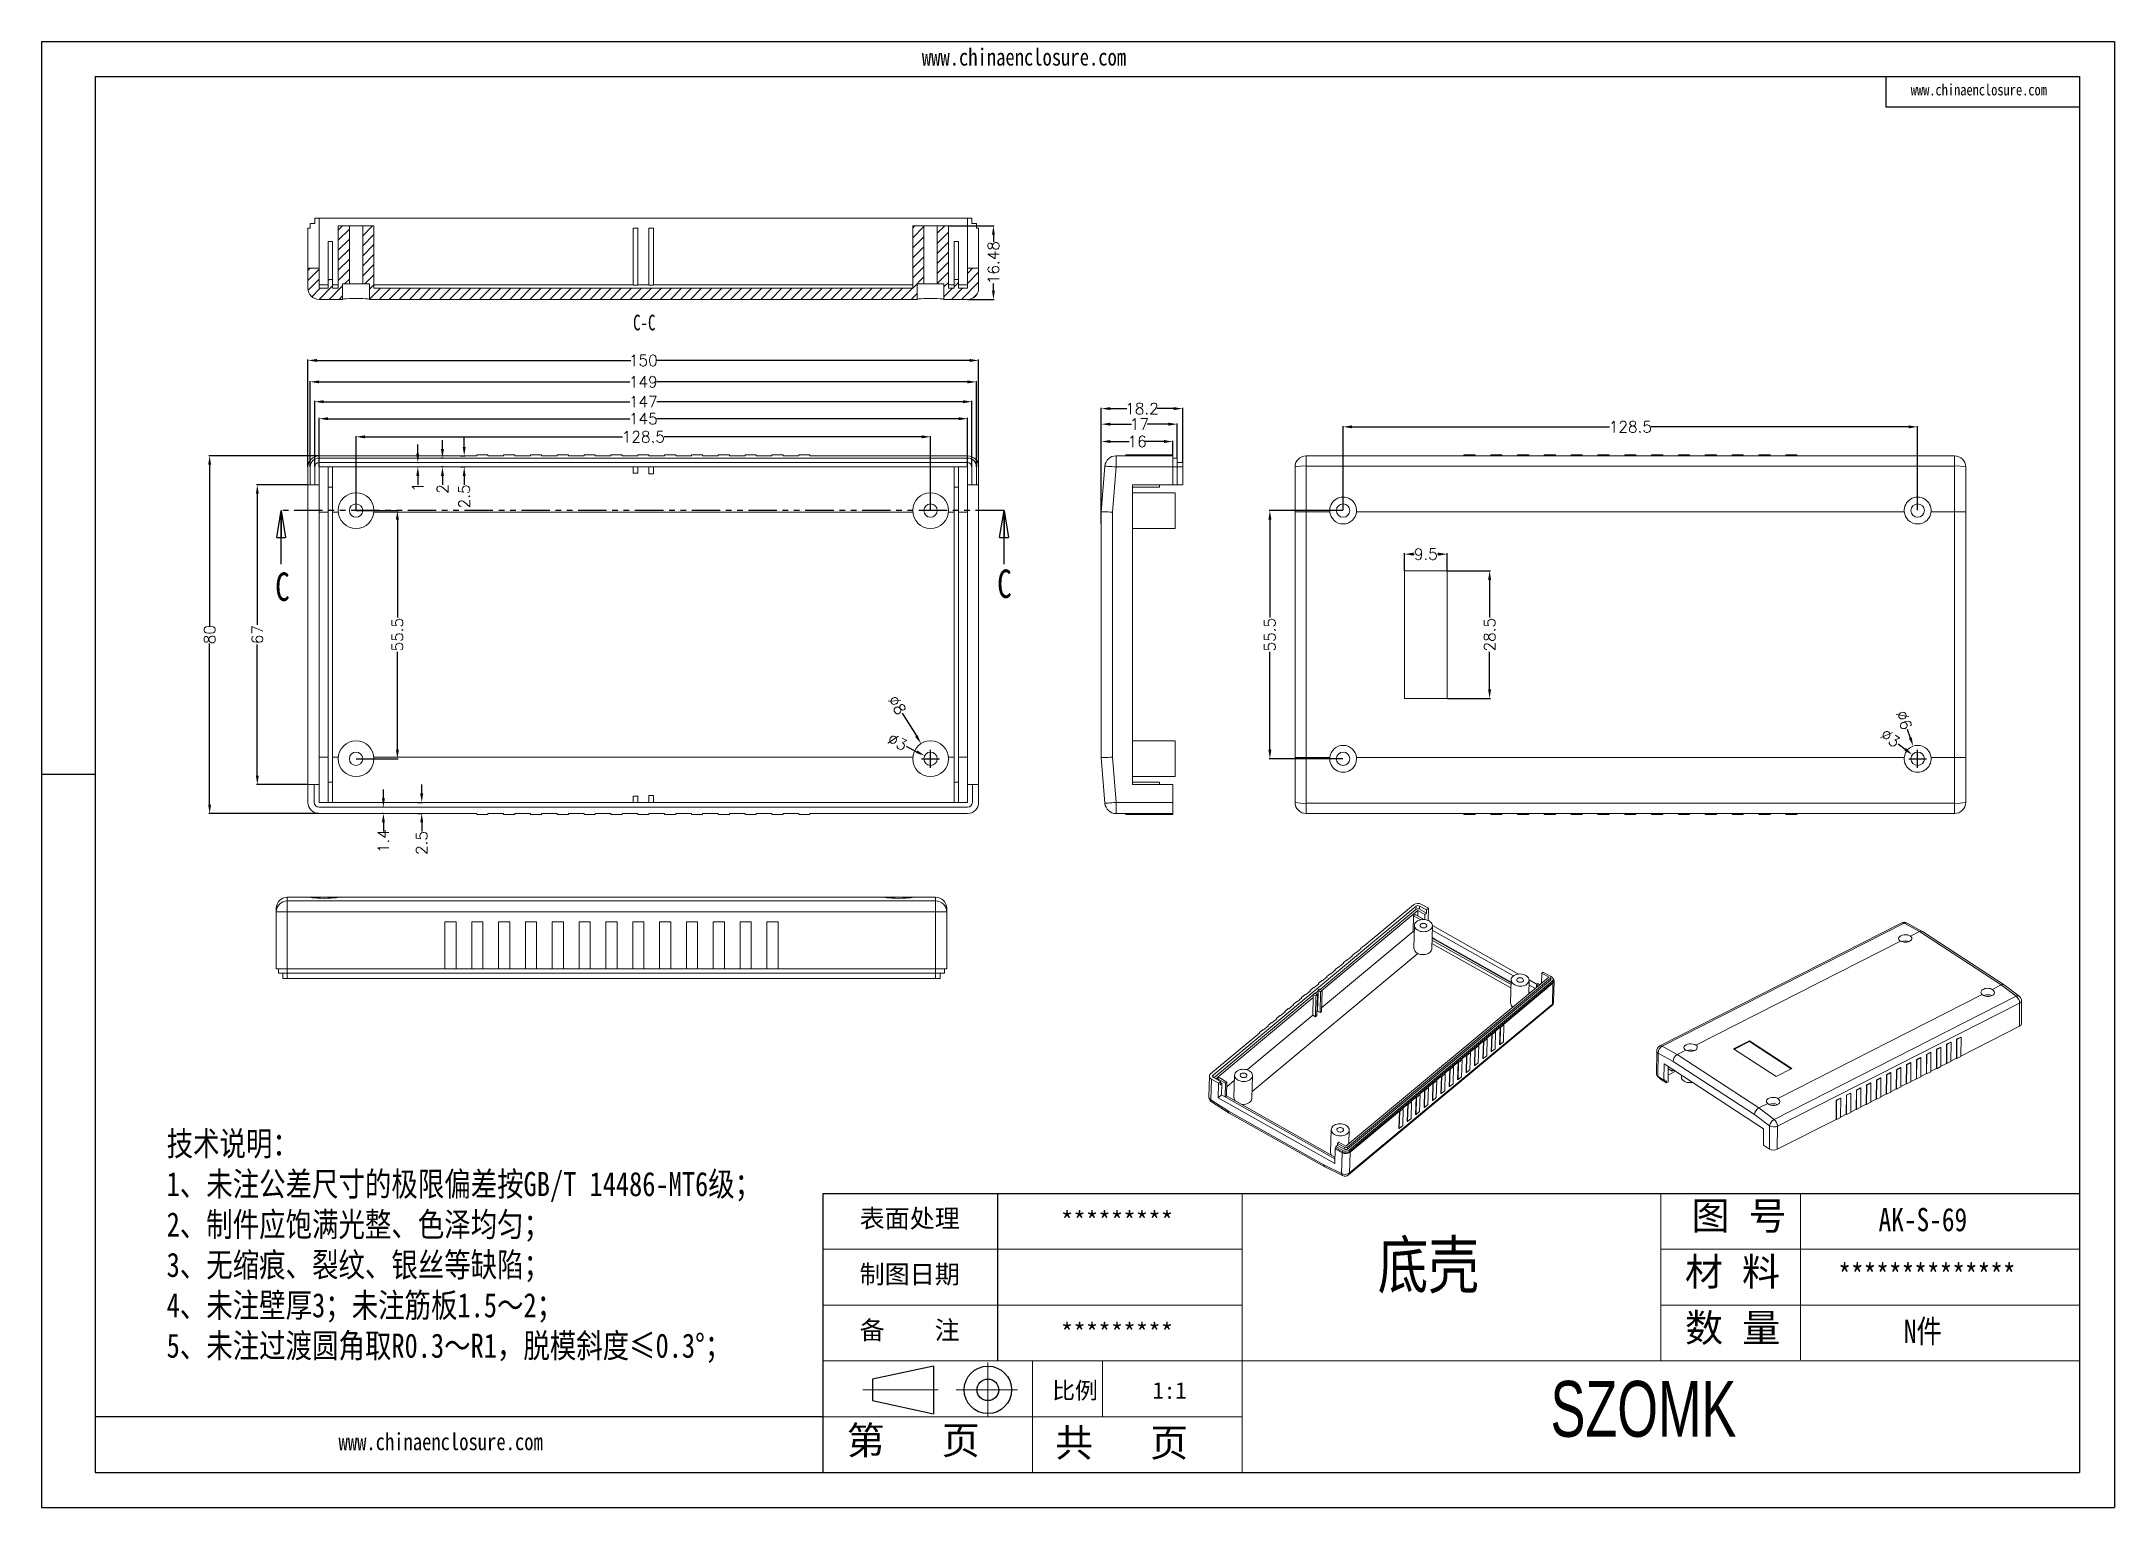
# Model space of a CAD drawing. Header units: inches. Extents: x 2335 to 3511, y 889 to 1217.
# Drawn here: x 2334.9 to 2798.6, y 889.4 to 1217.3 of the extents above; entities that cross this region are included whole.
import ezdxf

# ---------------------------------------------------------------- set-up
doc = ezdxf.new("R2010")
doc.units = ezdxf.units.IN
doc.linetypes.add('CENTER2', pattern=[28.575, 19.05, -3.175, 3.175, -3.175])
doc.linetypes.add('PHANTOM', pattern=[12.7, 6.35, -1.27, 1.27, -1.27, 1.27, -1.27])
doc.layers.add('文字', color=81, linetype='Continuous')
for name, color, linetype, lineweight in [('粗实线', 7, 'Continuous', 30), ('细实线', 3, 'Continuous', 9), ('细点划线', 2, 'CENTER2', 9)]:
    doc.layers.add(name, color=color, linetype=linetype, lineweight=lineweight)
doc.styles.add('SLDTEXTSTYLE0', font='TXT', dxfattribs={"width": 0.75})
doc.styles.add('SLDTEXTSTYLE3', font='TXT', dxfattribs={"width": 0.7})
doc.styles.get("Standard").update_dxf_attribs({"font": 'txt', "bigfont": 'gbcbig.shx'})
doc.styles.add('宋体', font='', dxfattribs={"width": 0.8, "height": 3.5})
doc.styles.add('长仿宋', font='', dxfattribs={"width": 0.7, "height": 4})
doc.styles.get('宋体').set_extended_font_data('SimSun')
doc.styles.get('长仿宋').set_extended_font_data('SimSun')
doc.dimstyles.new('2.5', dxfattribs={"dimtxt": 2.5, "dimasz": 2, "dimexe": 0.18, "dimexo": 0.0625, "dimgap": 0.09, "dimtad": 0, "dimzin": 12, "dimdsep": 46, "dimtxsty": 'Standard', "dimcen": 2, "dimclrd": 3, "dimclre": 3, "dimadec": 0, "dimazin": 0, "dimtfac": 1, "dimtofl": 0, "dimtmove": 0, "dimatfit": 3, "dimfxl": 1, "dimtolj": 1, "dimtzin": 0, "dimarcsym": 0})
pattern_1 = [(45, (0, 13.0813), (-1.122532, 1.122532), [])]

msp = doc.modelspace()

# ---------------------------------------------------------------- texts
at = {"color": 0, "linetype": 'Continuous', "lineweight": 0, "insert": (2469.748, 1156.18), "char_height": 3.5, "attachment_point": 2, "style": 'SLDTEXTSTYLE3'}
msp.add_mtext('C-C', dxfattribs=at)
at = {"color": 7, "linetype": 'Continuous', "char_height": 6.35, "attachment_point": 1, "style": 'SLDTEXTSTYLE0'}
for insert in [(2548.684, 1099.193), (2387.204, 1098.537)]:
    msp.add_mtext('C', dxfattribs=dict(at, insert=insert))
at = {"char_height": 4.10732, "width": 2334.39734, "attachment_point": 1}
for s, insert in [('{\\fSimHei|b0|i0|c134|p49;表面处理}', (2517.917, 956.145)), ('{\\fSimHei|b0|i0|c134|p49;*********}', (2562.903, 955.617)), ('{\\fSimHei|b0|i0|c134|p49;制图日期}', (2517.917, 943.656)), ('{\\fSimHei|b0|i0|c134|p49;备    注}', (2517.917, 931.167)), ('{\\fSimHei|b0|i0|c134|p49;*********}', (2562.903, 930.638))]:
    msp.add_mtext(s, dxfattribs=dict(at, insert=insert))
at = {"layer": '文字', "color": 0, "attachment_point": 1, "style": '宋体'}
for s, insert, char_height, width in [('www.chinaenclosure.com', (2531.828, 1215.708), 3.81618, 67.0466), ('www.chinaenclosure.com', (2753.002, 1207.759), 2.54412, 44.69773), ('{\\H1.111x;技术说明：\\P1、未注公差尺寸的极限偏差按GB/T 14486-MT6级；\\P2、制件应饱满光整、色泽均匀；\\P3、无缩痕、裂纹、银丝等缺陷；\\P4、未注壁厚3；未注筋板1.5～2；\\P5、未注过渡圆角取R0.3～R1，脱模斜度≤0.3%%D；}', (2362.915, 973.53), 4.87864, 177.69636), ('{\\H1.111x;AK-S-69}', (2745.809, 956.427), 4.68349, 54.14643), ('底壳', (2633.759, 948.908), 10.4078, 133.05946), ('{\\H1.111x;**************}', (2736.8, 943.938), 4.68349, 54.14643), ('{\\H1.111x;N件}', (2751.474, 931.449), 4.68349, 54.14643), ('www.chinaenclosure.com', (2401.363, 906.078), 3.81618, 67.0466)]:
    msp.add_mtext(s, dxfattribs=dict(at, insert=insert, char_height=char_height, width=width))
at = {"layer": '粗实线', "insert": (2672.437, 917.75), "char_height": 12.48931, "width": 140.05527, "attachment_point": 1, "style": '长仿宋'}
msp.add_mtext('{\\fSTXinwei|b0|i0|c134|p2;SZOMK}', dxfattribs=at)
at = {"layer": '细实线', "color": 7, "attachment_point": 1}
for s, insert, char_height, width in [('{\\fSimSun|b0|i0|c134|p54;图 号}', (2703.978, 957.794), 6.24466, 31.22328), ('{\\fSimSun|b0|i0|c134|p54;材 料   }', (2702.497, 945.304), 6.24466, 31.22328), ('{\\fSimSun|b0|i0|c134|p54;数 量}', (2702.528, 932.753), 6.24466, 28.21414), ('{\\fSimSun|b0|i0|c134|p54;比例}', (2560.977, 917.492), 3.74679, 16.44726), ('{\\fSimSun|b0|i0|c134|p54;1:1}', (2583.419, 917.492), 3.74679, 16.44726), ('{\\fSimSun|b0|i0|c134|p54;第   页}', (2515.026, 907.586), 6.24466, 46.83492), ('{\\fSimSun|b0|i0|c134|p54; 共   页}', (2557.37, 907.055), 6.24466, 46.83492)]:
    msp.add_mtext(s, dxfattribs=dict(at, insert=insert, char_height=char_height, width=width))

# ---------------------------------------------------------------- blocks, each defined once
blk = doc.blocks.new('_CLOSED')
at = {"color": 0, "linetype": 'ByBlock', "lineweight": -2}
for p, q in [((-1, 0.166667), (0, 0)), ((-1, 0.166667), (-1, -0.166667)), ((0, 0), (-1, -0.166667)), ((0, 0), (-1, 0))]:
    blk.add_line(p, q, dxfattribs=at)
blk = doc.blocks.new('*D196')
at = {"color": 3, "lineweight": -2}
for p, q in [((2626.05, 1112.44), (2626.05, 1131.28)), ((2628.05, 1131.1), (2685.63, 1131.1)), ((2752.55, 1131.1), (2694.98, 1131.1)), ((2754.55, 1112.44), (2754.55, 1131.28))]:
    blk.add_line(p, q, dxfattribs=at)
at = {"color": 3}
for points in [[(2628.05, 1131.43), (2628.05, 1130.77), (2626.05, 1131.1)], [(2752.55, 1131.43), (2752.55, 1130.77), (2754.55, 1131.1)]]:
    blk.add_solid(points, dxfattribs=at)
at = {"layer": 'Defpoints', "color": 0}
for p in [(2754.55, 1131.1), (2626.05, 1112.38), (2754.55, 1112.38)]:
    blk.add_point(p, dxfattribs=at)
at = {"color": 0, "insert": (2690.3, 1131.1), "char_height": 2.5, "attachment_point": 5}
blk.add_mtext('\\A1;128.5', dxfattribs=at)
blk = doc.blocks.new('*D197')
at = {"color": 3, "lineweight": -2}
for p, q in [((2625.99, 1112.38), (2609.49, 1112.38)), ((2609.67, 1110.38), (2609.67, 1088.47)), ((2609.67, 1058.88), (2609.67, 1080.79)), ((2625.99, 1056.88), (2609.49, 1056.88))]:
    blk.add_line(p, q, dxfattribs=at)
at = {"color": 3}
for points in [[(2609.34, 1110.38), (2610, 1110.38), (2609.67, 1112.38)], [(2609.34, 1058.88), (2610, 1058.88), (2609.67, 1056.88)]]:
    blk.add_solid(points, dxfattribs=at)
at = {"layer": 'Defpoints', "color": 0}
for p in [(2609.67, 1112.38), (2626.05, 1112.38), (2626.05, 1056.88)]:
    blk.add_point(p, dxfattribs=at)
at = {"color": 0, "insert": (2609.67, 1084.63), "char_height": 2.5, "attachment_point": 5, "rotation": 90}
blk.add_mtext('\\A1;55.5', dxfattribs=at)
blk = doc.blocks.new('*D198')
at = {"color": 3, "lineweight": -2}
for p, q in [((2649.37, 1098.88), (2659, 1098.88)), ((2658.82, 1096.88), (2658.82, 1088.47)), ((2658.82, 1072.38), (2658.82, 1080.79)), ((2649.37, 1070.38), (2659, 1070.38))]:
    blk.add_line(p, q, dxfattribs=at)
at = {"color": 3}
for points in [[(2658.48, 1096.88), (2659.15, 1096.88), (2658.82, 1098.88)], [(2658.48, 1072.38), (2659.15, 1072.38), (2658.82, 1070.38)]]:
    blk.add_solid(points, dxfattribs=at)
at = {"layer": 'Defpoints', "color": 0}
for p in [(2649.3, 1098.88), (2658.82, 1098.88), (2649.3, 1070.38)]:
    blk.add_point(p, dxfattribs=at)
at = {"color": 0, "insert": (2658.82, 1084.63), "char_height": 2.5, "attachment_point": 5, "rotation": 90}
blk.add_mtext('\\A1;28.5', dxfattribs=at)
blk = doc.blocks.new('*D199')
at = {"color": 3, "lineweight": -2}
for p, q in [((2639.8, 1098.94), (2639.8, 1102.82)), ((2641.8, 1102.64), (2641.96, 1102.64)), ((2647.3, 1102.64), (2647.14, 1102.64)), ((2649.3, 1098.94), (2649.3, 1102.82))]:
    blk.add_line(p, q, dxfattribs=at)
at = {"color": 3}
for points in [[(2641.8, 1102.97), (2641.8, 1102.3), (2639.8, 1102.64)], [(2647.3, 1102.97), (2647.3, 1102.3), (2649.3, 1102.64)]]:
    blk.add_solid(points, dxfattribs=at)
at = {"layer": 'Defpoints', "color": 0}
for p in [(2639.8, 1102.64), (2639.8, 1098.88), (2649.3, 1098.88)]:
    blk.add_point(p, dxfattribs=at)
at = {"color": 0, "insert": (2644.55, 1102.64), "char_height": 2.5, "attachment_point": 5}
blk.add_mtext('\\A1;9.5', dxfattribs=at)
blk = doc.blocks.new('*D200')
at = {"color": 3, "lineweight": -2}
for p, q in [((2752.23, 1063.48), (2752.89, 1061.59)), ((2754.55, 1054.88), (2754.55, 1058.88)), ((2752.55, 1056.88), (2756.55, 1056.88))]:
    blk.add_line(p, q, dxfattribs=at)
at = {"color": 3}
blk.add_solid([(2753.21, 1061.7), (2752.58, 1061.48), (2753.56, 1059.71)], dxfattribs=at)
at = {"layer": 'Defpoints', "color": 0}
for p in [(2753.56, 1059.71), (2755.55, 1054.05)]:
    blk.add_point(p, dxfattribs=at)
at = {"color": 0, "insert": (2751.51, 1065.53), "char_height": 2.5, "attachment_point": 5, "rotation": 289.3933}
blk.add_mtext('\\A1;∅6', dxfattribs=at)
blk = doc.blocks.new('*D201')
at = {"color": 3, "lineweight": -2}
for p, q in [((2750.17, 1060.2), (2751.76, 1058.99)), ((2754.55, 1054.88), (2754.55, 1058.88)), ((2752.55, 1056.88), (2756.55, 1056.88))]:
    blk.add_line(p, q, dxfattribs=at)
at = {"color": 3}
blk.add_solid([(2751.96, 1059.26), (2751.56, 1058.72), (2753.36, 1057.78)], dxfattribs=at)
at = {"layer": 'Defpoints', "color": 0}
for p in [(2753.36, 1057.78), (2755.75, 1055.97)]:
    blk.add_point(p, dxfattribs=at)
at = {"color": 0, "insert": (2748.44, 1061.51), "char_height": 2.5, "attachment_point": 5, "rotation": 322.8667}
blk.add_mtext('\\A1;∅3', dxfattribs=at)
blk = doc.blocks.new('*D202')
at = {"color": 3, "lineweight": -2}
for p, q in [((2571.97, 1112.19), (2571.97, 1135.36)), ((2573.97, 1135.18), (2577.64, 1135.18)), ((2588.17, 1135.18), (2584.49, 1135.18)), ((2590.17, 1123.19), (2590.17, 1135.36))]:
    blk.add_line(p, q, dxfattribs=at)
at = {"color": 3}
for points in [[(2573.97, 1135.51), (2573.97, 1134.85), (2571.97, 1135.18)], [(2588.17, 1135.51), (2588.17, 1134.85), (2590.17, 1135.18)]]:
    blk.add_solid(points, dxfattribs=at)
at = {"layer": 'Defpoints', "color": 0}
for p in [(2590.17, 1135.18), (2590.17, 1123.13), (2571.97, 1112.13)]:
    blk.add_point(p, dxfattribs=at)
at = {"color": 0, "insert": (2581.07, 1135.18), "char_height": 2.5, "attachment_point": 5}
blk.add_mtext('\\A1;18.2', dxfattribs=at)
blk = doc.blocks.new('*D204')
at = {"color": 3, "lineweight": -2}
for p, q in [((2571.97, 1110.52), (2571.97, 1131.88)), ((2573.97, 1131.7), (2578.71, 1131.7)), ((2586.97, 1131.7), (2582.22, 1131.7)), ((2588.97, 1124.19), (2588.97, 1131.88))]:
    blk.add_line(p, q, dxfattribs=at)
at = {"color": 3}
for points in [[(2573.97, 1132.03), (2573.97, 1131.37), (2571.97, 1131.7)], [(2586.97, 1132.03), (2586.97, 1131.37), (2588.97, 1131.7)]]:
    blk.add_solid(points, dxfattribs=at)
at = {"layer": 'Defpoints', "color": 0}
for p in [(2571.97, 1131.7), (2588.97, 1124.13), (2571.97, 1110.46)]:
    blk.add_point(p, dxfattribs=at)
at = {"color": 0, "insert": (2580.47, 1131.7), "char_height": 2.5, "attachment_point": 5}
blk.add_mtext('\\A1;17', dxfattribs=at)
blk = doc.blocks.new('*D205')
at = {"color": 3, "lineweight": -2}
for p, q in [((2571.97, 1109.5), (2571.97, 1128)), ((2573.97, 1127.82), (2578.21, 1127.82)), ((2585.97, 1127.82), (2581.72, 1127.82)), ((2587.97, 1124.89), (2587.97, 1128))]:
    blk.add_line(p, q, dxfattribs=at)
at = {"color": 3}
for points in [[(2573.97, 1128.16), (2573.97, 1127.49), (2571.97, 1127.82)], [(2585.97, 1128.16), (2585.97, 1127.49), (2587.97, 1127.82)]]:
    blk.add_solid(points, dxfattribs=at)
at = {"layer": 'Defpoints', "color": 0}
for p in [(2571.97, 1127.82), (2587.97, 1124.83), (2571.97, 1109.44)]:
    blk.add_point(p, dxfattribs=at)
at = {"color": 0, "insert": (2579.97, 1127.82), "char_height": 2.5, "attachment_point": 5}
blk.add_mtext('\\A1;16', dxfattribs=at)
blk = doc.blocks.new('*D206')
at = {"color": 3, "lineweight": -2}
for p, q in [((2396.91, 1124.63), (2372.36, 1124.63)), ((2372.54, 1122.63), (2372.54, 1086.59)), ((2372.54, 1046.63), (2372.54, 1082.66)), ((2396.97, 1044.63), (2372.36, 1044.63))]:
    blk.add_line(p, q, dxfattribs=at)
at = {"color": 3}
for points in [[(2372.2, 1122.63), (2372.87, 1122.63), (2372.54, 1124.63)], [(2372.2, 1046.63), (2372.87, 1046.63), (2372.54, 1044.63)]]:
    blk.add_solid(points, dxfattribs=at)
at = {"layer": 'Defpoints', "color": 0}
for p in [(2396.97, 1124.63), (2372.54, 1044.63), (2397.03, 1044.63)]:
    blk.add_point(p, dxfattribs=at)
at = {"color": 0, "insert": (2372.54, 1084.63), "char_height": 2.5, "attachment_point": 5, "rotation": 90}
blk.add_mtext('\\A1;80', dxfattribs=at)
blk = doc.blocks.new('*D207')
at = {"color": 3, "lineweight": -2}
for p, q in [((2405.28, 1112.44), (2405.28, 1129.05)), ((2407.28, 1128.87), (2464.86, 1128.87)), ((2531.78, 1128.87), (2474.2, 1128.87)), ((2533.78, 1112.44), (2533.78, 1129.05))]:
    blk.add_line(p, q, dxfattribs=at)
at = {"color": 3}
for points in [[(2407.28, 1129.2), (2407.28, 1128.53), (2405.28, 1128.87)], [(2531.78, 1129.2), (2531.78, 1128.53), (2533.78, 1128.87)]]:
    blk.add_solid(points, dxfattribs=at)
at = {"layer": 'Defpoints', "color": 0}
for p in [(2533.78, 1128.87), (2405.28, 1112.38), (2533.78, 1112.38)]:
    blk.add_point(p, dxfattribs=at)
at = {"color": 0, "insert": (2469.53, 1128.87), "char_height": 2.5, "attachment_point": 5}
blk.add_mtext('\\A1;128.5', dxfattribs=at)
blk = doc.blocks.new('*D208')
at = {"color": 3, "lineweight": -2}
for p, q in [((2397.03, 1122.19), (2397.03, 1133.1)), ((2399.03, 1132.92), (2466.52, 1132.92)), ((2540.03, 1132.92), (2472.54, 1132.92)), ((2542.03, 1122.19), (2542.03, 1133.1))]:
    blk.add_line(p, q, dxfattribs=at)
at = {"color": 3}
for points in [[(2399.03, 1133.26), (2399.03, 1132.59), (2397.03, 1132.92)], [(2540.03, 1133.26), (2540.03, 1132.59), (2542.03, 1132.92)]]:
    blk.add_solid(points, dxfattribs=at)
at = {"layer": 'Defpoints', "color": 0}
for p in [(2397.03, 1132.92), (2397.03, 1122.13), (2542.03, 1122.13)]:
    blk.add_point(p, dxfattribs=at)
at = {"color": 0, "insert": (2469.53, 1132.92), "char_height": 2.5, "attachment_point": 5}
blk.add_mtext('\\A1;145', dxfattribs=at)
blk = doc.blocks.new('*D209')
at = {"color": 3, "lineweight": -2}
for p, q in [((2396.03, 1122.19), (2396.03, 1136.9)), ((2398.03, 1136.72), (2466.52, 1136.72)), ((2541.03, 1136.72), (2472.54, 1136.72)), ((2543.03, 1122.19), (2543.03, 1136.9))]:
    blk.add_line(p, q, dxfattribs=at)
at = {"color": 3}
for points in [[(2398.03, 1137.05), (2398.03, 1136.39), (2396.03, 1136.72)], [(2541.03, 1137.05), (2541.03, 1136.39), (2543.03, 1136.72)]]:
    blk.add_solid(points, dxfattribs=at)
at = {"layer": 'Defpoints', "color": 0}
for p in [(2543.03, 1136.72), (2396.03, 1122.13), (2543.03, 1122.13)]:
    blk.add_point(p, dxfattribs=at)
at = {"color": 0, "insert": (2469.53, 1136.72), "char_height": 2.5, "attachment_point": 5}
blk.add_mtext('\\A1;147', dxfattribs=at)
blk = doc.blocks.new('*D210')
at = {"color": 3, "lineweight": -2}
for p, q in [((2395.03, 1122.19), (2395.03, 1141.34)), ((2397.03, 1141.16), (2466.52, 1141.16)), ((2542.03, 1141.16), (2472.54, 1141.16)), ((2544.03, 1122.19), (2544.03, 1141.34))]:
    blk.add_line(p, q, dxfattribs=at)
at = {"color": 3}
for points in [[(2397.03, 1141.49), (2397.03, 1140.83), (2395.03, 1141.16)], [(2542.03, 1141.49), (2542.03, 1140.83), (2544.03, 1141.16)]]:
    blk.add_solid(points, dxfattribs=at)
at = {"layer": 'Defpoints', "color": 0}
for p in [(2544.03, 1141.16), (2395.03, 1122.13), (2544.03, 1122.13)]:
    blk.add_point(p, dxfattribs=at)
at = {"color": 0, "insert": (2469.53, 1141.16), "char_height": 2.5, "attachment_point": 5}
blk.add_mtext('\\A1;149', dxfattribs=at)
blk = doc.blocks.new('*D211')
at = {"color": 3, "lineweight": -2}
for p, q in [((2394.53, 1122.19), (2394.53, 1146.13)), ((2396.53, 1145.95), (2466.73, 1145.95)), ((2542.53, 1145.95), (2472.33, 1145.95)), ((2544.53, 1122.19), (2544.53, 1146.13))]:
    blk.add_line(p, q, dxfattribs=at)
at = {"color": 3}
for points in [[(2396.53, 1146.28), (2396.53, 1145.62), (2394.53, 1145.95)], [(2542.53, 1146.28), (2542.53, 1145.62), (2544.53, 1145.95)]]:
    blk.add_solid(points, dxfattribs=at)
at = {"layer": 'Defpoints', "color": 0}
for p in [(2394.53, 1145.95), (2394.53, 1122.13), (2544.53, 1122.13)]:
    blk.add_point(p, dxfattribs=at)
at = {"color": 0, "insert": (2469.53, 1145.95), "char_height": 2.5, "attachment_point": 5}
blk.add_mtext('\\A1;150', dxfattribs=at)
blk = doc.blocks.new('*D212')
at = {"color": 3, "lineweight": -2}
for p, q in [((2394.47, 1118.13), (2383.02, 1118.13)), ((2383.2, 1116.13), (2383.2, 1086.8)), ((2383.2, 1053.13), (2383.2, 1082.45)), ((2394.47, 1051.13), (2383.02, 1051.13))]:
    blk.add_line(p, q, dxfattribs=at)
at = {"color": 3}
for points in [[(2382.87, 1116.13), (2383.53, 1116.13), (2383.2, 1118.13)], [(2382.87, 1053.13), (2383.53, 1053.13), (2383.2, 1051.13)]]:
    blk.add_solid(points, dxfattribs=at)
at = {"layer": 'Defpoints', "color": 0}
for p in [(2383.2, 1118.13), (2394.53, 1118.13), (2394.53, 1051.13)]:
    blk.add_point(p, dxfattribs=at)
at = {"color": 0, "insert": (2383.2, 1084.63), "char_height": 2.5, "attachment_point": 5, "rotation": 90}
blk.add_mtext('\\A1;67', dxfattribs=at)
blk = doc.blocks.new('*D213')
at = {"color": 3, "lineweight": -2}
for p, q in [((2411.4, 1048.03), (2411.4, 1050.03)), ((2411.34, 1046.03), (2411.22, 1046.03)), ((2411.34, 1044.63), (2411.22, 1044.63)), ((2411.4, 1042.63), (2411.4, 1040.63))]:
    blk.add_line(p, q, dxfattribs=at)
at = {"color": 3}
for points in [[(2411.07, 1048.03), (2411.74, 1048.03), (2411.4, 1046.03)], [(2411.07, 1042.63), (2411.74, 1042.63), (2411.4, 1044.63)]]:
    blk.add_solid(points, dxfattribs=at)
at = {"layer": 'Defpoints', "color": 0}
for p in [(2411.4, 1046.03), (2411.4, 1044.63), (2411.4, 1044.63)]:
    blk.add_point(p, dxfattribs=at)
at = {"color": 0, "insert": (2411.4, 1038.45), "char_height": 2.5, "attachment_point": 5, "rotation": 90}
blk.add_mtext('\\A1;1.4', dxfattribs=at)
blk = doc.blocks.new('*D214')
at = {"color": 3, "lineweight": -2}
for p, q in [((2419.97, 1049.13), (2419.97, 1051.13)), ((2418.99, 1047.13), (2420.15, 1047.13)), ((2418.99, 1044.63), (2420.15, 1044.63)), ((2419.97, 1042.63), (2419.97, 1040.63))]:
    blk.add_line(p, q, dxfattribs=at)
at = {"color": 3}
for points in [[(2419.63, 1049.13), (2420.3, 1049.13), (2419.97, 1047.13)], [(2419.63, 1042.63), (2420.3, 1042.63), (2419.97, 1044.63)]]:
    blk.add_solid(points, dxfattribs=at)
at = {"layer": 'Defpoints', "color": 0}
for p in [(2418.93, 1047.13), (2418.93, 1044.63), (2419.97, 1044.63)]:
    blk.add_point(p, dxfattribs=at)
at = {"color": 0, "insert": (2419.97, 1038.04), "char_height": 2.5, "attachment_point": 5, "rotation": 90}
blk.add_mtext('\\A1;2.5', dxfattribs=at)
blk = doc.blocks.new('*D215')
at = {"color": 3, "lineweight": -2}
for p, q in [((2419.09, 1125.13), (2419.09, 1127.13)), ((2419.07, 1123.13), (2419.27, 1123.13)), ((2419.07, 1122.13), (2419.27, 1122.13)), ((2419.09, 1120.13), (2419.09, 1118.13))]:
    blk.add_line(p, q, dxfattribs=at)
at = {"color": 3}
for points in [[(2418.75, 1125.13), (2419.42, 1125.13), (2419.09, 1123.13)], [(2418.75, 1120.13), (2419.42, 1120.13), (2419.09, 1122.13)]]:
    blk.add_solid(points, dxfattribs=at)
at = {"layer": 'Defpoints', "color": 0}
for p in [(2419, 1123.13), (2419, 1122.13), (2419.09, 1122.13)]:
    blk.add_point(p, dxfattribs=at)
at = {"color": 0, "insert": (2419.09, 1117.62), "char_height": 2.5, "attachment_point": 5, "rotation": 90}
blk.add_mtext('\\A1;1', dxfattribs=at)
blk = doc.blocks.new('*D216')
at = {"color": 3, "lineweight": -2}
for p, q in [((2424.61, 1126.13), (2424.61, 1128.13)), ((2424.75, 1124.13), (2424.43, 1124.13)), ((2424.75, 1122.13), (2424.43, 1122.13)), ((2424.61, 1120.13), (2424.61, 1118.13))]:
    blk.add_line(p, q, dxfattribs=at)
at = {"color": 3}
for points in [[(2424.27, 1126.13), (2424.94, 1126.13), (2424.61, 1124.13)], [(2424.27, 1120.13), (2424.94, 1120.13), (2424.61, 1122.13)]]:
    blk.add_solid(points, dxfattribs=at)
at = {"layer": 'Defpoints', "color": 0}
for p in [(2424.61, 1122.13), (2424.82, 1124.13), (2424.82, 1122.13)]:
    blk.add_point(p, dxfattribs=at)
at = {"color": 0, "insert": (2424.61, 1117.2), "char_height": 2.5, "attachment_point": 5, "rotation": 90}
blk.add_mtext('\\A1;2', dxfattribs=at)
blk = doc.blocks.new('*D217')
at = {"color": 3, "lineweight": -2}
for p, q in [((2429.47, 1126.63), (2429.47, 1128.63)), ((2428.66, 1124.63), (2429.65, 1124.63)), ((2428.66, 1122.13), (2429.65, 1122.13)), ((2429.47, 1120.13), (2429.47, 1118.13))]:
    blk.add_line(p, q, dxfattribs=at)
at = {"color": 3}
for points in [[(2429.14, 1126.63), (2429.8, 1126.63), (2429.47, 1124.63)], [(2429.14, 1120.13), (2429.8, 1120.13), (2429.47, 1122.13)]]:
    blk.add_solid(points, dxfattribs=at)
at = {"layer": 'Defpoints', "color": 0}
for p in [(2428.6, 1124.63), (2428.6, 1122.13), (2429.47, 1122.13)]:
    blk.add_point(p, dxfattribs=at)
at = {"color": 0, "insert": (2429.47, 1115.54), "char_height": 2.5, "attachment_point": 5, "rotation": 90}
blk.add_mtext('\\A1;2.5', dxfattribs=at)
blk = doc.blocks.new('*D218')
at = {"color": 3, "lineweight": -2}
for p, q in [((2405.34, 1112.38), (2414.71, 1112.38)), ((2414.53, 1110.38), (2414.53, 1088.47)), ((2414.53, 1058.88), (2414.53, 1080.79)), ((2405.34, 1056.88), (2414.71, 1056.88))]:
    blk.add_line(p, q, dxfattribs=at)
at = {"color": 3}
for points in [[(2414.2, 1110.38), (2414.86, 1110.38), (2414.53, 1112.38)], [(2414.2, 1058.88), (2414.86, 1058.88), (2414.53, 1056.88)]]:
    blk.add_solid(points, dxfattribs=at)
at = {"layer": 'Defpoints', "color": 0}
for p in [(2405.28, 1112.38), (2414.53, 1112.38), (2405.28, 1056.88)]:
    blk.add_point(p, dxfattribs=at)
at = {"color": 0, "insert": (2414.53, 1084.63), "char_height": 2.5, "attachment_point": 5, "rotation": 90}
blk.add_mtext('\\A1;55.5', dxfattribs=at)
blk = doc.blocks.new('*D219')
at = {"color": 3, "lineweight": -2}
for p, q in [((2527.43, 1067.06), (2530.6, 1061.97)), ((2533.78, 1054.88), (2533.78, 1058.88)), ((2531.78, 1056.88), (2535.78, 1056.88))]:
    blk.add_line(p, q, dxfattribs=at)
at = {"color": 3}
blk.add_solid([(2530.89, 1062.14), (2530.32, 1061.79), (2531.66, 1060.27)], dxfattribs=at)
at = {"layer": 'Defpoints', "color": 0}
for p in [(2531.66, 1060.27), (2535.9, 1053.48)]:
    blk.add_point(p, dxfattribs=at)
at = {"color": 0, "insert": (2526.28, 1068.9), "char_height": 2.5, "attachment_point": 5, "rotation": 301.9473}
blk.add_mtext('\\A1;∅8', dxfattribs=at)
blk = doc.blocks.new('*D220')
at = {"color": 3, "lineweight": -2}
for p, q in [((2528.3, 1059.66), (2530.66, 1058.46)), ((2533.78, 1054.88), (2533.78, 1058.88)), ((2531.78, 1056.88), (2535.78, 1056.88))]:
    blk.add_line(p, q, dxfattribs=at)
at = {"color": 3}
blk.add_solid([(2530.81, 1058.76), (2530.51, 1058.17), (2532.44, 1057.56)], dxfattribs=at)
at = {"layer": 'Defpoints', "color": 0}
for p in [(2532.44, 1057.56), (2535.12, 1056.2)]:
    blk.add_point(p, dxfattribs=at)
at = {"color": 0, "insert": (2526.36, 1060.65), "char_height": 2.5, "attachment_point": 5, "rotation": 333.0579}
blk.add_mtext('\\A1;∅3', dxfattribs=at)
blk = doc.blocks.new('*D221')
at = {"color": 3, "lineweight": -2}
for p, q in [((2537.84, 1176.06), (2548.02, 1176.06)), ((2547.84, 1174.06), (2547.84, 1172.49)), ((2542.09, 1159.58), (2548.02, 1159.58)), ((2547.84, 1161.58), (2547.84, 1163.15))]:
    blk.add_line(p, q, dxfattribs=at)
at = {"color": 3}
for points in [[(2547.51, 1174.06), (2548.17, 1174.06), (2547.84, 1176.06)], [(2547.51, 1161.58), (2548.17, 1161.58), (2547.84, 1159.58)]]:
    blk.add_solid(points, dxfattribs=at)
at = {"layer": 'Defpoints', "color": 0}
for p in [(2537.78, 1176.06), (2547.84, 1176.06), (2542.03, 1159.58)]:
    blk.add_point(p, dxfattribs=at)
at = {"color": 0, "insert": (2547.84, 1167.82), "char_height": 2.5, "attachment_point": 5, "rotation": 90}
blk.add_mtext('\\A1;16.48', dxfattribs=at)

# ---------------------------------------------------------------- dimensions: what is measured, and where the dimension line sits
for base, p1, p2, picture, middle in [((2547.84, 1176.061), (2542.03, 1159.581), (2537.78, 1176.061), '*D221', (2547.84, 1167.821)), ((2419.087, 1122.127), (2419.004, 1123.127), (2419.004, 1122.127), '*D215', (2419.087, 1117.621)), ((2429.469, 1122.127), (2428.597, 1124.627), (2428.597, 1122.127), '*D217', (2429.469, 1115.537)), ((2372.538, 1044.627), (2396.969, 1124.627), (2397.03, 1044.627), '*D206', (2372.538, 1084.627)), ((2383.2, 1118.127), (2394.53, 1051.127), (2394.53, 1118.127), '*D212', (2383.2, 1084.627)), ((2414.531, 1112.377), (2405.28, 1056.877), (2405.28, 1112.377), '*D218', (2414.531, 1084.627)), ((2609.669, 1112.377), (2626.053, 1056.877), (2626.053, 1112.377), '*D197', (2609.669, 1084.627)), ((2658.815, 1098.877), (2649.303, 1070.377), (2649.303, 1098.877), '*D198', (2658.815, 1084.627)), ((2411.402, 1044.627), (2411.402, 1046.027), (2411.402, 1044.627), '*D213', (2411.402, 1038.454)), ((2419.968, 1044.627), (2418.932, 1047.127), (2418.932, 1044.627), '*D214', (2419.968, 1038.037))]:
    dim = msp.add_linear_dim(base=base, p1=p1, p2=p2, angle=90, dimstyle='2.5')
    dim.commit()
    dim.dimension.update_dxf_attribs({"geometry": picture, "text_midpoint": middle})
for base, p1, p2, picture, middle in [((2394.53, 1145.952), (2544.53, 1122.127), (2394.53, 1122.127), '*D211', (2469.53, 1145.952)), ((2544.03, 1141.16), (2395.03, 1122.127), (2544.03, 1122.127), '*D210', (2469.53, 1141.16)), ((2543.03, 1136.72), (2396.03, 1122.127), (2543.03, 1122.127), '*D209', (2469.53, 1136.72)), ((2590.167, 1135.18), (2571.967, 1112.127), (2590.167, 1123.127), '*D202', (2581.067, 1135.18)), ((2397.03, 1132.924), (2542.03, 1122.127), (2397.03, 1122.127), '*D208', (2469.53, 1132.924)), ((2754.553, 1131.099), (2626.053, 1112.377), (2754.553, 1112.377), '*D196', (2690.303, 1131.099)), ((2533.78, 1128.866), (2405.28, 1112.377), (2533.78, 1112.377), '*D207', (2469.53, 1128.866)), ((2639.803, 1102.635), (2649.303, 1098.877), (2639.803, 1098.877), '*D199', (2644.553, 1102.635))]:
    dim = msp.add_linear_dim(base=base, p1=p1, p2=p2, dimstyle='2.5')
    dim.commit()
    dim.dimension.update_dxf_attribs({"geometry": picture, "text_midpoint": middle})
for base, p1, p2, picture, middle in [((2571.967, 1131.701), (2588.967, 1124.127), (2571.967, 1110.461), '*D204', (2580.467, 1131.701)), ((2571.967, 1127.824), (2587.967, 1124.827), (2571.967, 1109.437), '*D205', (2579.967, 1127.824))]:
    dim = msp.add_linear_dim(base=base, p1=p1, p2=p2, dimstyle='2.5')
    dim.commit()
    dim.dimension.update_dxf_attribs({"geometry": picture, "text_midpoint": middle, "dimtype": 160})
dim = msp.add_linear_dim(base=(2424.608, 1122.127), p1=(2424.816, 1124.127), p2=(2424.816, 1122.127), angle=90, dimstyle='2.5')
dim.commit()
dim.dimension.update_dxf_attribs({"geometry": '*D216', "text_midpoint": (2424.608, 1117.204), "dimtype": 160})
for p1, p2, picture, middle in [((2535.896, 1053.483), (2531.663, 1060.271), '*D219', (2526.282, 1068.901)), ((2535.117, 1056.198), (2532.443, 1057.557), '*D220', (2526.363, 1060.647))]:
    dim = msp.add_diameter_dim_2p(p1=p1, p2=p2, dimstyle='2.5')
    dim.commit()
    dim.dimension.update_dxf_attribs({"geometry": picture, "text_midpoint": middle, "dimtype": 163})
for p1, p2, picture, middle in [((2755.549, 1054.048), (2753.557, 1059.707), '*D200', (2751.507, 1065.53)), ((2755.749, 1055.972), (2753.357, 1057.783), '*D201', (2748.436, 1061.51))]:
    dim = msp.add_diameter_dim_2p(p1=p1, p2=p2, dimstyle='2.5')
    dim.commit()
    dim.dimension.update_dxf_attribs({"geometry": picture, "text_midpoint": middle})

# ---------------------------------------------------------------- hatches: boundary and pattern name
at = {"linetype": 'Continuous', "lineweight": 0}
h = msp.add_hatch(dxfattribs=at)
h.set_pattern_fill('ANSI31', color=4, scale=0.5, style=0)
h.set_pattern_definition(pattern_1)
edge = h.paths.add_edge_path(flags=0)
edge.add_line((2400.03, 1164.061), (2399.03, 1164.061))
edge.add_line((2399.03, 1164.061), (2399.03, 1162.089))
edge.add_line((2399.03, 1162.089), (2397.03, 1162.089))
edge.add_line((2397.03, 1162.089), (2397.03, 1166.561))
edge.add_line((2397.03, 1166.561), (2394.53, 1166.561))
edge.add_line((2394.53, 1166.561), (2394.53, 1162.089))
edge.add_ellipse((2397.03, 1162.089), major_axis=(0, -2.508), ratio=0.9968153, start_angle=270, end_angle=360)
edge.add_line((2397.03, 1159.581), (2402.28, 1159.581))
edge.add_line((2402.28, 1159.581), (2402.28, 1163.061))
edge.add_line((2402.28, 1163.061), (2403.78, 1163.061))
edge.add_line((2403.78, 1163.061), (2403.78, 1176.061))
edge.add_line((2403.78, 1176.061), (2401.28, 1176.061))
edge.add_line((2401.28, 1176.061), (2401.28, 1162.089))
edge.add_line((2401.28, 1162.089), (2400.03, 1162.089))
edge.add_line((2400.03, 1162.089), (2400.03, 1164.061))
h = msp.add_hatch(dxfattribs=at)
h.set_pattern_fill('ANSI31', color=4, scale=0.5, style=0)
h.set_pattern_definition(pattern_1)
h.paths.add_polyline_path([(2406.78, 1176.061), (2406.78, 1163.061), (2408.28, 1163.061), (2408.28, 1159.581), (2530.78, 1159.581), (2530.78, 1163.061), (2532.28, 1163.061), (2532.28, 1176.061), (2529.78, 1176.061), (2529.78, 1162.089), (2409.28, 1162.089), (2409.28, 1176.061)], flags=0)
h = msp.add_hatch(dxfattribs=at)
h.set_pattern_fill('ANSI31', color=4, scale=0.5, style=0)
h.set_pattern_definition(pattern_1)
edge = h.paths.add_edge_path(flags=0)
edge.add_line((2540.03, 1164.061), (2539.03, 1164.061))
edge.add_line((2539.03, 1164.061), (2539.03, 1162.089))
edge.add_line((2539.03, 1162.089), (2537.78, 1162.089))
edge.add_line((2537.78, 1162.089), (2537.78, 1176.061))
edge.add_line((2537.78, 1176.061), (2535.28, 1176.061))
edge.add_line((2535.28, 1176.061), (2535.28, 1163.061))
edge.add_line((2535.28, 1163.061), (2536.78, 1163.061))
edge.add_line((2536.78, 1163.061), (2536.78, 1159.581))
edge.add_line((2536.78, 1159.581), (2542.03, 1159.581))
edge.add_ellipse((2542.03, 1162.089), major_axis=(0, -2.508), ratio=0.9968153, start_angle=0, end_angle=90)
edge.add_line((2544.53, 1162.089), (2544.53, 1166.561))
edge.add_line((2544.53, 1166.561), (2542.03, 1166.561))
edge.add_line((2542.03, 1166.561), (2542.03, 1162.089))
edge.add_line((2542.03, 1162.089), (2540.03, 1162.089))
edge.add_line((2540.03, 1162.089), (2540.03, 1164.061))

# ---------------------------------------------------------------- linework, layer by layer
for p, q in [((2334.921, 1217.282), (2798.587, 1217.282)), ((2334.921, 1217.282), (2334.921, 889.437)), ((2798.587, 1217.282), (2798.587, 889.437)), ((2346.919, 1209.476), (2790.781, 1209.476)), ((2346.919, 1209.476), (2346.919, 897.243)), ((2747.415, 1209.476), (2747.415, 1202.7)), ((2790.781, 1209.476), (2790.781, 897.243)), ((2747.415, 1202.7), (2790.781, 1202.7)), ((2346.919, 1053.359), (2334.921, 1053.359)), ((2334.921, 1041.217), (2334.921, 889.437)), ((2509.771, 897.243), (2509.771, 959.69)), ((2509.771, 959.69), (2790.781, 959.69)), ((2548.8, 922.222), (2548.8, 959.69)), ((2509.771, 909.732), (2346.919, 909.732)), ((2346.919, 897.243), (2790.781, 897.243)), ((2334.921, 889.437), (2798.587, 889.437)), ((2334.921, 889.437), (2549.581, 889.437))]:
    msp.add_line(p, q)
at = {"color": 7, "linetype": 'Continuous', "lineweight": 15}
for p, q in [((2396.03, 1177.761), (2396.03, 1176.561)), ((2396.03, 1177.761), (2397.03, 1177.761)), ((2397.03, 1166.561), (2397.03, 1177.761)), ((2397.03, 1177.761), (2542.03, 1177.761)), ((2542.03, 1177.761), (2543.03, 1177.761)), ((2542.03, 1166.561), (2542.03, 1177.761)), ((2543.03, 1177.761), (2543.03, 1176.561)), ((2394.53, 1175.561), (2395.03, 1175.561)), ((2394.53, 1166.561), (2394.53, 1175.561)), ((2395.03, 1176.561), (2395.03, 1175.561)), ((2395.03, 1176.561), (2396.03, 1176.561)), ((2401.28, 1176.061), (2401.28, 1162.089)), ((2401.28, 1176.061), (2403.78, 1176.061)), ((2403.78, 1176.061), (2403.78, 1163.061)), ((2406.78, 1176.061), (2403.78, 1176.061)), ((2406.78, 1176.061), (2409.28, 1176.061)), ((2406.78, 1163.061), (2406.78, 1176.061)), ((2409.28, 1162.089), (2409.28, 1176.061)), ((2467.28, 1175.561), (2467.28, 1162.757)), ((2467.28, 1175.561), (2468.28, 1175.561)), ((2468.28, 1175.561), (2468.28, 1162.757)), ((2470.78, 1175.561), (2470.78, 1162.749)), ((2470.78, 1175.561), (2471.78, 1175.561)), ((2471.78, 1175.561), (2471.78, 1162.749)), ((2529.78, 1162.089), (2529.78, 1176.061)), ((2529.78, 1176.061), (2532.28, 1176.061)), ((2532.28, 1163.061), (2532.28, 1176.061)), ((2532.28, 1176.061), (2535.28, 1176.061)), ((2535.28, 1176.061), (2535.28, 1163.061)), ((2535.28, 1176.061), (2537.78, 1176.061)), ((2537.78, 1176.061), (2537.78, 1162.089)), ((2543.03, 1176.561), (2544.03, 1176.561)), ((2544.03, 1176.561), (2544.03, 1175.561)), ((2544.53, 1175.561), (2544.03, 1175.561)), ((2544.53, 1166.561), (2544.53, 1175.561)), ((2400.03, 1172.561), (2399.03, 1172.561)), ((2399.03, 1164.061), (2399.03, 1172.561)), ((2400.03, 1164.061), (2400.03, 1172.561)), ((2539.03, 1172.561), (2540.03, 1172.561)), ((2539.03, 1164.061), (2539.03, 1172.561)), ((2540.03, 1164.061), (2540.03, 1172.561)), ((2394.53, 1166.561), (2394.53, 1162.089)), ((2394.53, 1166.561), (2397.03, 1166.561)), ((2397.03, 1166.561), (2397.03, 1162.089)), ((2399.03, 1164.061), (2399.03, 1162.089)), ((2399.03, 1164.061), (2400.03, 1164.061)), ((2400.03, 1162.089), (2400.03, 1164.061)), ((2539.03, 1162.089), (2539.03, 1164.061)), ((2539.03, 1164.061), (2540.03, 1164.061)), ((2540.03, 1164.061), (2540.03, 1162.089)), ((2542.03, 1162.089), (2542.03, 1166.561)), ((2544.53, 1166.561), (2542.03, 1166.561)), ((2544.53, 1162.089), (2544.53, 1166.561)), ((2397.03, 1162.869), (2399.03, 1162.869)), ((2397.03, 1162.089), (2399.03, 1162.089)), ((2397.03, 1159.581), (2402.28, 1159.581)), ((2400.03, 1162.869), (2401.28, 1162.869)), ((2400.03, 1162.089), (2401.28, 1162.089)), ((2403.78, 1163.061), (2402.28, 1163.061)), ((2402.28, 1159.581), (2402.28, 1163.061)), ((2403.78, 1163.061), (2406.78, 1163.061)), ((2408.28, 1163.061), (2406.78, 1163.061)), ((2408.28, 1163.061), (2408.28, 1159.581)), ((2408.28, 1159.581), (2530.78, 1159.581)), ((2409.28, 1162.869), (2467.28, 1162.869)), ((2409.28, 1162.089), (2529.78, 1162.089)), ((2468.28, 1162.757), (2467.28, 1162.757)), ((2468.28, 1162.869), (2470.78, 1162.869)), ((2471.78, 1162.749), (2470.78, 1162.749)), ((2471.78, 1162.869), (2529.78, 1162.869)), ((2530.78, 1163.061), (2530.78, 1159.581)), ((2532.28, 1163.061), (2530.78, 1163.061)), ((2535.28, 1163.061), (2532.28, 1163.061)), ((2536.78, 1163.061), (2535.28, 1163.061)), ((2536.78, 1159.581), (2536.78, 1163.061)), ((2536.78, 1159.581), (2542.03, 1159.581)), ((2537.78, 1162.869), (2539.03, 1162.869)), ((2537.78, 1162.089), (2539.03, 1162.089)), ((2540.03, 1162.869), (2542.03, 1162.869)), ((2540.03, 1162.089), (2542.03, 1162.089)), ((2394.53, 1122.127), (2394.53, 1118.127)), ((2395.03, 1122.127), (2395.03, 1118.127)), ((2396.03, 1122.127), (2396.03, 1118.127)), ((2432.28, 1124.627), (2397.03, 1124.627)), ((2542.03, 1124.127), (2397.03, 1124.127)), ((2542.03, 1123.127), (2397.03, 1123.127)), ((2397.03, 1122.127), (2542.03, 1122.127)), ((2397.03, 1118.127), (2397.03, 1122.127)), ((2399.03, 1122.127), (2399.03, 1117.627)), ((2400.03, 1117.627), (2400.03, 1122.127)), ((2432.28, 1124.827), (2432.28, 1124.627)), ((2434.78, 1124.827), (2432.28, 1124.827)), ((2434.78, 1124.827), (2434.78, 1124.627)), ((2438.28, 1124.627), (2434.78, 1124.627)), ((2438.28, 1124.827), (2438.28, 1124.627)), ((2440.78, 1124.827), (2438.28, 1124.827)), ((2440.78, 1124.827), (2440.78, 1124.627)), ((2444.28, 1124.627), (2440.78, 1124.627)), ((2444.28, 1124.827), (2444.28, 1124.627)), ((2446.78, 1124.827), (2444.28, 1124.827)), ((2446.78, 1124.827), (2446.78, 1124.627)), ((2450.28, 1124.627), (2446.78, 1124.627)), ((2450.28, 1124.827), (2450.28, 1124.627)), ((2452.78, 1124.827), (2450.28, 1124.827)), ((2452.78, 1124.827), (2452.78, 1124.627)), ((2456.28, 1124.627), (2452.78, 1124.627)), ((2456.28, 1124.827), (2456.28, 1124.627)), ((2458.78, 1124.827), (2456.28, 1124.827)), ((2458.78, 1124.827), (2458.78, 1124.627)), ((2462.28, 1124.627), (2458.78, 1124.627)), ((2462.28, 1124.827), (2462.28, 1124.627)), ((2464.78, 1124.827), (2462.28, 1124.827)), ((2464.78, 1124.827), (2464.78, 1124.627)), ((2468.28, 1124.627), (2464.78, 1124.627)), ((2467.28, 1122.127), (2467.28, 1120.727)), ((2470.78, 1124.827), (2468.28, 1124.827)), ((2468.28, 1124.827), (2468.28, 1124.627)), ((2468.28, 1120.727), (2468.28, 1122.127)), ((2470.78, 1124.827), (2470.78, 1124.627)), ((2474.28, 1124.627), (2470.78, 1124.627)), ((2470.78, 1122.127), (2470.78, 1120.627)), ((2471.78, 1120.627), (2471.78, 1122.127)), ((2474.28, 1124.827), (2474.28, 1124.627)), ((2474.28, 1124.827), (2476.78, 1124.827)), ((2476.78, 1124.827), (2476.78, 1124.627)), ((2480.28, 1124.627), (2476.78, 1124.627)), ((2480.28, 1124.827), (2480.28, 1124.627)), ((2480.28, 1124.827), (2482.78, 1124.827)), ((2482.78, 1124.827), (2482.78, 1124.627)), ((2486.28, 1124.627), (2482.78, 1124.627)), ((2486.28, 1124.827), (2486.28, 1124.627)), ((2486.28, 1124.827), (2488.78, 1124.827)), ((2488.78, 1124.827), (2488.78, 1124.627)), ((2492.28, 1124.627), (2488.78, 1124.627)), ((2492.28, 1124.827), (2492.28, 1124.627)), ((2492.28, 1124.827), (2494.78, 1124.827)), ((2494.78, 1124.827), (2494.78, 1124.627)), ((2498.28, 1124.627), (2494.78, 1124.627)), ((2498.28, 1124.827), (2498.28, 1124.627)), ((2498.28, 1124.827), (2500.78, 1124.827)), ((2500.78, 1124.827), (2500.78, 1124.627)), ((2504.28, 1124.627), (2500.78, 1124.627)), ((2504.28, 1124.827), (2504.28, 1124.627)), ((2504.28, 1124.827), (2506.78, 1124.827)), ((2506.78, 1124.827), (2506.78, 1124.627)), ((2542.03, 1124.627), (2506.78, 1124.627)), ((2539.03, 1117.627), (2539.03, 1122.127)), ((2540.03, 1122.127), (2540.03, 1117.627)), ((2542.03, 1122.127), (2542.03, 1118.127)), ((2543.03, 1118.127), (2543.03, 1122.127)), ((2544.03, 1118.127), (2544.03, 1122.127)), ((2544.53, 1118.127), (2544.53, 1122.127)), ((2571.967, 1112.127), (2572.783, 1122.327)), ((2575.275, 1122.127), (2574.467, 1112.027)), ((2575.275, 1122.127), (2575.275, 1124.627)), ((2575.275, 1124.627), (2587.967, 1124.627)), ((2587.967, 1122.127), (2575.275, 1122.127)), ((2587.967, 1124.827), (2577.467, 1124.827)), ((2577.467, 1124.827), (2577.467, 1124.627)), ((2587.967, 1124.827), (2587.967, 1124.627)), ((2587.967, 1124.627), (2587.967, 1122.127)), ((2588.967, 1124.127), (2587.967, 1124.127)), ((2587.967, 1122.127), (2587.967, 1118.127)), ((2588.967, 1122.127), (2587.967, 1122.127)), ((2588.967, 1124.127), (2588.967, 1122.127)), ((2590.167, 1123.127), (2588.967, 1123.127)), ((2588.967, 1122.127), (2588.967, 1118.127)), ((2590.167, 1122.127), (2588.967, 1122.127)), ((2590.167, 1123.127), (2590.167, 1122.127)), ((2590.167, 1122.127), (2590.167, 1118.127)), ((2615.303, 1112.027), (2615.303, 1122.127)), ((2617.803, 1124.627), (2617.803, 1122.327)), ((2617.803, 1124.627), (2762.803, 1124.627)), ((2617.803, 1122.327), (2617.803, 1112.127)), ((2762.803, 1122.327), (2617.803, 1122.327)), ((2653.053, 1124.827), (2653.053, 1124.627)), ((2653.053, 1124.827), (2655.553, 1124.827)), ((2655.553, 1124.827), (2655.553, 1124.627)), ((2659.053, 1124.827), (2659.053, 1124.627)), ((2659.053, 1124.827), (2661.553, 1124.827)), ((2661.553, 1124.827), (2661.553, 1124.627)), ((2665.053, 1124.827), (2665.053, 1124.627)), ((2665.053, 1124.827), (2667.553, 1124.827)), ((2667.553, 1124.827), (2667.553, 1124.627)), ((2671.053, 1124.827), (2671.053, 1124.627)), ((2671.053, 1124.827), (2673.553, 1124.827)), ((2673.553, 1124.827), (2673.553, 1124.627)), ((2677.053, 1124.827), (2679.553, 1124.827)), ((2677.053, 1124.827), (2677.053, 1124.627)), ((2679.553, 1124.827), (2679.553, 1124.627)), ((2683.053, 1124.827), (2683.053, 1124.627)), ((2683.053, 1124.827), (2685.553, 1124.827)), ((2685.553, 1124.827), (2685.553, 1124.627)), ((2689.053, 1124.827), (2689.053, 1124.627)), ((2691.553, 1124.827), (2689.053, 1124.827)), ((2691.553, 1124.827), (2691.553, 1124.627)), ((2697.553, 1124.827), (2695.053, 1124.827)), ((2695.053, 1124.827), (2695.053, 1124.627)), ((2697.553, 1124.827), (2697.553, 1124.627)), ((2703.553, 1124.827), (2701.053, 1124.827)), ((2701.053, 1124.827), (2701.053, 1124.627)), ((2703.553, 1124.827), (2703.553, 1124.627)), ((2707.053, 1124.827), (2707.053, 1124.627)), ((2709.553, 1124.827), (2707.053, 1124.827)), ((2709.553, 1124.827), (2709.553, 1124.627)), ((2715.553, 1124.827), (2713.053, 1124.827)), ((2713.053, 1124.827), (2713.053, 1124.627)), ((2715.553, 1124.827), (2715.553, 1124.627)), ((2721.553, 1124.827), (2719.053, 1124.827)), ((2719.053, 1124.827), (2719.053, 1124.627)), ((2721.553, 1124.827), (2721.553, 1124.627)), ((2725.053, 1124.827), (2725.053, 1124.627)), ((2727.553, 1124.827), (2725.053, 1124.827)), ((2727.553, 1124.827), (2727.553, 1124.627)), ((2762.803, 1124.627), (2762.803, 1122.327)), ((2762.803, 1112.127), (2762.803, 1122.327)), ((2765.303, 1122.127), (2765.303, 1112.027)), ((2394.53, 1118.127), (2395.03, 1118.127)), ((2394.53, 1051.127), (2394.53, 1118.127)), ((2395.03, 1118.127), (2396.03, 1118.127)), ((2396.03, 1118.127), (2397.03, 1118.127)), ((2397.03, 1051.127), (2397.03, 1118.127)), ((2400.03, 1117.627), (2399.03, 1117.627)), ((2399.03, 1117.627), (2399.03, 1051.627)), ((2400.03, 1051.627), (2400.03, 1117.627)), ((2467.28, 1120.727), (2468.28, 1120.727)), ((2470.78, 1120.627), (2471.78, 1120.627)), ((2539.03, 1117.627), (2540.03, 1117.627)), ((2539.03, 1051.627), (2539.03, 1117.627)), ((2540.03, 1117.627), (2540.03, 1051.627)), ((2542.03, 1118.127), (2543.03, 1118.127)), ((2542.03, 1051.127), (2542.03, 1118.127)), ((2543.03, 1118.127), (2544.03, 1118.127)), ((2544.53, 1118.127), (2544.03, 1118.127)), ((2544.53, 1051.127), (2544.53, 1118.127)), ((2578.967, 1051.127), (2578.967, 1118.127)), ((2578.967, 1118.127), (2587.967, 1118.127)), ((2578.967, 1117.627), (2584.967, 1117.627)), ((2584.967, 1118.127), (2584.967, 1117.627)), ((2588.967, 1118.127), (2587.967, 1118.127)), ((2590.167, 1118.127), (2588.967, 1118.127)), ((2588.467, 1116.377), (2578.967, 1116.377)), ((2588.467, 1116.377), (2588.467, 1108.377)), ((2397.03, 1112.027), (2399.03, 1112.027)), ((2400.03, 1112.027), (2401.295, 1112.027)), ((2409.264, 1112.027), (2529.795, 1112.027)), ((2537.764, 1112.027), (2539.03, 1112.027)), ((2540.03, 1112.027), (2542.03, 1112.027)), ((2571.967, 1057.127), (2571.967, 1112.127)), ((2574.467, 1112.027), (2574.467, 1057.227)), ((2578.967, 1108.377), (2588.467, 1108.377)), ((2615.303, 1057.227), (2615.303, 1112.027)), ((2617.803, 1112.127), (2617.803, 1057.127)), ((2623.063, 1112.127), (2617.803, 1112.127)), ((2751.563, 1112.127), (2629.043, 1112.127)), ((2762.803, 1112.127), (2757.543, 1112.127)), ((2762.803, 1057.127), (2762.803, 1112.127)), ((2765.303, 1112.027), (2765.303, 1057.227)), ((2639.803, 1098.877), (2639.803, 1070.377)), ((2649.303, 1098.877), (2639.803, 1098.877)), ((2649.303, 1070.377), (2649.303, 1098.877)), ((2639.803, 1070.377), (2649.303, 1070.377)), ((2397.03, 1057.227), (2399.03, 1057.227)), ((2400.03, 1057.227), (2401.295, 1057.227)), ((2409.264, 1057.227), (2529.795, 1057.227)), ((2537.764, 1057.227), (2539.03, 1057.227)), ((2540.03, 1057.227), (2542.03, 1057.227)), ((2574.467, 1057.227), (2575.275, 1047.127)), ((2588.467, 1060.877), (2578.967, 1060.877)), ((2588.467, 1052.877), (2588.467, 1060.877)), ((2615.303, 1047.127), (2615.303, 1057.227)), ((2765.303, 1057.227), (2765.303, 1047.127)), ((2572.783, 1046.928), (2571.967, 1057.127)), ((2578.967, 1052.877), (2588.467, 1052.877)), ((2623.063, 1057.127), (2617.803, 1057.127)), ((2617.803, 1057.127), (2617.803, 1046.928)), ((2751.563, 1057.127), (2629.043, 1057.127)), ((2762.803, 1057.127), (2757.543, 1057.127)), ((2762.803, 1046.928), (2762.803, 1057.127)), ((2395.93, 1051.127), (2394.53, 1051.127)), ((2394.53, 1051.127), (2394.53, 1047.127)), ((2395.93, 1051.127), (2395.93, 1047.127)), ((2397.03, 1051.127), (2395.93, 1051.127)), ((2397.03, 1047.127), (2397.03, 1051.127)), ((2399.03, 1051.627), (2399.03, 1047.127)), ((2399.03, 1051.627), (2400.03, 1051.627)), ((2400.03, 1047.127), (2400.03, 1051.627)), ((2467.28, 1047.127), (2467.28, 1048.527)), ((2467.28, 1048.527), (2468.28, 1048.527)), ((2468.28, 1048.527), (2468.28, 1047.127)), ((2470.78, 1047.127), (2470.78, 1048.627)), ((2470.78, 1048.627), (2471.78, 1048.627)), ((2471.78, 1048.627), (2471.78, 1047.127)), ((2539.03, 1047.127), (2539.03, 1051.627)), ((2540.03, 1051.627), (2539.03, 1051.627)), ((2540.03, 1051.627), (2540.03, 1047.127)), ((2543.13, 1051.127), (2542.03, 1051.127)), ((2542.03, 1051.127), (2542.03, 1047.127)), ((2543.13, 1047.127), (2543.13, 1051.127)), ((2543.13, 1051.127), (2544.53, 1051.127)), ((2544.53, 1047.127), (2544.53, 1051.127)), ((2578.967, 1051.627), (2584.967, 1051.627)), ((2587.967, 1051.127), (2578.967, 1051.127)), ((2584.967, 1051.627), (2584.967, 1051.127)), ((2587.967, 1051.127), (2587.967, 1047.127)), ((2467.28, 1047.127), (2397.03, 1047.127)), ((2397.03, 1046.027), (2542.03, 1046.027)), ((2397.03, 1044.627), (2432.28, 1044.627)), ((2432.28, 1044.427), (2432.28, 1044.627)), ((2434.78, 1044.427), (2432.28, 1044.427)), ((2434.78, 1044.427), (2434.78, 1044.627)), ((2434.78, 1044.627), (2438.28, 1044.627)), ((2438.28, 1044.427), (2438.28, 1044.627)), ((2440.78, 1044.427), (2438.28, 1044.427)), ((2440.78, 1044.427), (2440.78, 1044.627)), ((2440.78, 1044.627), (2444.28, 1044.627)), ((2444.28, 1044.427), (2444.28, 1044.627)), ((2446.78, 1044.427), (2444.28, 1044.427)), ((2446.78, 1044.427), (2446.78, 1044.627)), ((2446.78, 1044.627), (2450.28, 1044.627)), ((2450.28, 1044.427), (2450.28, 1044.627)), ((2452.78, 1044.427), (2450.28, 1044.427)), ((2452.78, 1044.427), (2452.78, 1044.627)), ((2452.78, 1044.627), (2456.28, 1044.627)), ((2456.28, 1044.427), (2456.28, 1044.627)), ((2458.78, 1044.427), (2456.28, 1044.427)), ((2458.78, 1044.627), (2462.28, 1044.627)), ((2458.78, 1044.427), (2458.78, 1044.627)), ((2462.28, 1044.427), (2462.28, 1044.627)), ((2464.78, 1044.427), (2462.28, 1044.427)), ((2464.78, 1044.427), (2464.78, 1044.627)), ((2464.78, 1044.627), (2468.28, 1044.627)), ((2468.28, 1047.127), (2467.28, 1047.127)), ((2470.78, 1047.127), (2468.28, 1047.127)), ((2468.28, 1044.427), (2468.28, 1044.627)), ((2470.78, 1044.427), (2468.28, 1044.427)), ((2471.78, 1047.127), (2470.78, 1047.127)), ((2470.78, 1044.427), (2470.78, 1044.627)), ((2470.78, 1044.627), (2474.28, 1044.627)), ((2542.03, 1047.127), (2471.78, 1047.127)), ((2474.28, 1044.427), (2474.28, 1044.627)), ((2474.28, 1044.427), (2476.78, 1044.427)), ((2476.78, 1044.427), (2476.78, 1044.627)), ((2476.78, 1044.627), (2480.28, 1044.627)), ((2480.28, 1044.427), (2480.28, 1044.627)), ((2480.28, 1044.427), (2482.78, 1044.427)), ((2482.78, 1044.427), (2482.78, 1044.627)), ((2482.78, 1044.627), (2486.28, 1044.627)), ((2486.28, 1044.427), (2486.28, 1044.627)), ((2486.28, 1044.427), (2488.78, 1044.427)), ((2488.78, 1044.427), (2488.78, 1044.627)), ((2488.78, 1044.627), (2492.28, 1044.627)), ((2492.28, 1044.427), (2492.28, 1044.627)), ((2492.28, 1044.427), (2494.78, 1044.427)), ((2494.78, 1044.427), (2494.78, 1044.627)), ((2494.78, 1044.627), (2498.28, 1044.627)), ((2498.28, 1044.427), (2498.28, 1044.627)), ((2498.28, 1044.427), (2500.78, 1044.427)), ((2500.78, 1044.427), (2500.78, 1044.627)), ((2500.78, 1044.627), (2504.28, 1044.627)), ((2504.28, 1044.427), (2504.28, 1044.627)), ((2504.28, 1044.427), (2506.78, 1044.427)), ((2506.78, 1044.427), (2506.78, 1044.627)), ((2506.78, 1044.627), (2542.03, 1044.627)), ((2575.275, 1047.127), (2575.275, 1044.627)), ((2575.275, 1047.127), (2587.967, 1047.127)), ((2587.967, 1044.627), (2575.275, 1044.627)), ((2577.467, 1044.427), (2577.467, 1044.627)), ((2587.967, 1044.427), (2577.467, 1044.427)), ((2587.967, 1047.127), (2587.967, 1044.627)), ((2587.967, 1044.427), (2587.967, 1044.627)), ((2617.803, 1046.928), (2762.803, 1046.928)), ((2617.803, 1046.928), (2617.803, 1044.627)), ((2762.803, 1044.627), (2617.803, 1044.627)), ((2653.053, 1044.427), (2653.053, 1044.627)), ((2653.053, 1044.427), (2655.553, 1044.427)), ((2655.553, 1044.427), (2655.553, 1044.627)), ((2659.053, 1044.427), (2659.053, 1044.627)), ((2659.053, 1044.427), (2661.553, 1044.427)), ((2661.553, 1044.427), (2661.553, 1044.627)), ((2665.053, 1044.427), (2665.053, 1044.627)), ((2665.053, 1044.427), (2667.553, 1044.427)), ((2667.553, 1044.427), (2667.553, 1044.627)), ((2671.053, 1044.427), (2671.053, 1044.627)), ((2671.053, 1044.427), (2673.553, 1044.427)), ((2673.553, 1044.427), (2673.553, 1044.627)), ((2677.053, 1044.427), (2677.053, 1044.627)), ((2677.053, 1044.427), (2679.553, 1044.427)), ((2679.553, 1044.427), (2679.553, 1044.627)), ((2683.053, 1044.427), (2683.053, 1044.627)), ((2683.053, 1044.427), (2685.553, 1044.427)), ((2685.553, 1044.427), (2685.553, 1044.627)), ((2689.053, 1044.427), (2689.053, 1044.627)), ((2691.553, 1044.427), (2689.053, 1044.427)), ((2691.553, 1044.427), (2691.553, 1044.627)), ((2695.053, 1044.427), (2695.053, 1044.627)), ((2697.553, 1044.427), (2695.053, 1044.427)), ((2697.553, 1044.427), (2697.553, 1044.627)), ((2701.053, 1044.427), (2701.053, 1044.627)), ((2703.553, 1044.427), (2701.053, 1044.427)), ((2703.553, 1044.427), (2703.553, 1044.627)), ((2707.053, 1044.427), (2707.053, 1044.627)), ((2709.553, 1044.427), (2707.053, 1044.427)), ((2709.553, 1044.427), (2709.553, 1044.627)), ((2713.053, 1044.427), (2713.053, 1044.627)), ((2715.553, 1044.427), (2713.053, 1044.427)), ((2715.553, 1044.427), (2715.553, 1044.627)), ((2719.053, 1044.427), (2719.053, 1044.627)), ((2721.553, 1044.427), (2719.053, 1044.427)), ((2721.553, 1044.427), (2721.553, 1044.627)), ((2725.053, 1044.427), (2725.053, 1044.627)), ((2727.553, 1044.427), (2725.053, 1044.427)), ((2727.553, 1044.427), (2727.553, 1044.627)), ((2762.803, 1046.928), (2762.803, 1044.627)), ((2389.907, 1025.925), (2389.907, 1025.109)), ((2389.907, 1025.925), (2395.167, 1025.925)), ((2389.907, 1022.617), (2389.907, 1025.109)), ((2389.907, 1025.109), (2534.907, 1025.109)), ((2401.146, 1025.925), (2395.167, 1025.925)), ((2401.146, 1025.925), (2523.667, 1025.925)), ((2523.667, 1025.925), (2529.646, 1025.925)), ((2529.646, 1025.925), (2534.907, 1025.925)), ((2534.907, 1025.109), (2534.907, 1025.925)), ((2534.907, 1022.617), (2534.907, 1025.109)), ((2387.407, 1022.617), (2387.407, 1023.425)), ((2387.407, 1022.617), (2389.907, 1022.617)), ((2387.407, 1009.925), (2387.407, 1022.617)), ((2534.907, 1022.617), (2389.907, 1022.617)), ((2389.907, 1022.617), (2389.907, 1009.925)), ((2425.157, 1020.425), (2427.657, 1020.425)), ((2425.157, 1009.925), (2425.157, 1020.425)), ((2427.657, 1020.425), (2427.657, 1009.925)), ((2431.157, 1020.425), (2433.657, 1020.425)), ((2431.157, 1009.925), (2431.157, 1020.425)), ((2433.657, 1020.425), (2433.657, 1009.925)), ((2437.157, 1020.425), (2439.657, 1020.425)), ((2437.157, 1009.925), (2437.157, 1020.425)), ((2439.657, 1020.425), (2439.657, 1009.925)), ((2443.157, 1020.425), (2445.657, 1020.425)), ((2443.157, 1009.925), (2443.157, 1020.425)), ((2445.657, 1020.425), (2445.657, 1009.925)), ((2449.157, 1020.425), (2451.657, 1020.425)), ((2449.157, 1009.925), (2449.157, 1020.425)), ((2451.657, 1020.425), (2451.657, 1009.925)), ((2455.157, 1020.425), (2457.657, 1020.425)), ((2455.157, 1009.925), (2455.157, 1020.425)), ((2457.657, 1020.425), (2457.657, 1009.925)), ((2461.157, 1020.425), (2463.657, 1020.425)), ((2461.157, 1009.925), (2461.157, 1020.425)), ((2463.657, 1020.425), (2463.657, 1009.925)), ((2467.157, 1020.425), (2467.157, 1009.925)), ((2469.657, 1020.425), (2467.157, 1020.425)), ((2469.657, 1009.925), (2469.657, 1020.425)), ((2473.157, 1020.425), (2473.157, 1009.925)), ((2475.657, 1020.425), (2473.157, 1020.425)), ((2475.657, 1009.925), (2475.657, 1020.425)), ((2479.157, 1020.425), (2479.157, 1009.925)), ((2481.657, 1020.425), (2479.157, 1020.425)), ((2481.657, 1009.925), (2481.657, 1020.425)), ((2485.157, 1020.425), (2485.157, 1009.925)), ((2487.657, 1020.425), (2485.157, 1020.425)), ((2487.657, 1009.925), (2487.657, 1020.425)), ((2491.157, 1020.425), (2491.157, 1009.925)), ((2493.657, 1020.425), (2491.157, 1020.425)), ((2493.657, 1009.925), (2493.657, 1020.425)), ((2497.157, 1020.425), (2497.157, 1009.925)), ((2499.657, 1020.425), (2497.157, 1020.425)), ((2499.657, 1009.925), (2499.657, 1020.425)), ((2534.907, 1022.617), (2537.407, 1022.617)), ((2534.907, 1009.925), (2534.907, 1022.617)), ((2537.407, 1023.425), (2537.407, 1022.617)), ((2537.407, 1022.617), (2537.407, 1009.925)), ((2642.363, 1023.907), (2596.963, 986.128)), ((2642.341, 1023.174), (2620.88, 1005.315)), ((2621.308, 1005.074), (2642.77, 1022.933)), ((2641.817, 1024.214), (2630.78, 1015.029)), ((2641.82, 1021.785), (2641.718, 1018.237)), ((2642.133, 1022.046), (2641.82, 1021.785)), ((2641.82, 1021.785), (2643.439, 1020.874)), ((2643.887, 1021.059), (2642.133, 1022.046)), ((2642.341, 1023.174), (2642.363, 1023.907)), ((2642.735, 1021.708), (2642.77, 1022.933)), ((2642.77, 1022.933), (2644.329, 1022.056)), ((2643.115, 1023.22), (2643.136, 1023.952)), ((2644.673, 1022.343), (2643.115, 1023.22)), ((2644.694, 1023.075), (2643.136, 1023.952)), ((2645.133, 1023.44), (2643.574, 1024.317)), ((2643.887, 1021.059), (2643.71, 1020.912)), ((2643.883, 1020.922), (2643.887, 1021.059)), ((2644.296, 1020.905), (2644.329, 1022.056)), ((2644.329, 1022.056), (2644.673, 1022.343)), ((2644.673, 1022.343), (2644.694, 1023.075)), ((2644.694, 1023.075), (2645.133, 1023.44)), ((2645.133, 1023.44), (2645.054, 1020.708)), ((2751.035, 1020.166), (2696.875, 992.655)), ((2751.542, 1020.113), (2697.382, 992.602)), ((2754.935, 1018.233), (2751.542, 1020.113)), ((2755.59, 1018.271), (2752.207, 1020.145)), ((2641.718, 1018.237), (2621.23, 1001.188)), ((2641.718, 1018.237), (2641.969, 1018.076)), ((2642.014, 1019.619), (2641.869, 1014.596)), ((2645.864, 1014.378), (2646.012, 1019.503)), ((2645.899, 1015.584), (2663.589, 1005.63)), ((2645.92, 1016.316), (2663.61, 1006.362)), ((2663.622, 1006.792), (2645.932, 1016.746)), ((2645.938, 1016.922), (2646.584, 1016.508)), ((2645.984, 1018.52), (2664.132, 1008.308)), ((2646.01, 1019.597), (2665.307, 1008.739)), ((2646.584, 1016.508), (2646.492, 1016.431)), ((2646.584, 1016.508), (2663.626, 1006.919)), ((2750.737, 1016.101), (2704.973, 992.855)), ((2754.935, 1018.233), (2752.97, 1017.235)), ((2773.216, 1006.301), (2754.935, 1018.233)), ((2773.881, 1006.333), (2755.621, 1018.252)), ((2642.754, 1013.321), (2605.676, 982.467)), ((2626.24, 1011.252), (2625.144, 1010.34)), ((2626.159, 1011.184), (2626.162, 1011.295)), ((2626.162, 1011.295), (2626.945, 1011.947)), ((2626.162, 1011.295), (2626.24, 1011.252)), ((2626.945, 1011.947), (2627.023, 1011.903)), ((2628.119, 1012.815), (2627.023, 1011.903)), ((2628.038, 1012.747), (2628.041, 1012.859)), ((2628.041, 1012.859), (2628.824, 1013.51)), ((2628.041, 1012.859), (2628.119, 1012.815)), ((2628.824, 1013.51), (2628.902, 1013.466)), ((2629.998, 1014.378), (2628.902, 1013.466)), ((2629.916, 1014.311), (2629.92, 1014.422)), ((2629.92, 1014.422), (2630.702, 1015.073)), ((2629.92, 1014.422), (2629.998, 1014.378)), ((2630.702, 1015.073), (2630.78, 1015.029)), ((2389.907, 1009.925), (2387.407, 1009.925)), ((2387.907, 1008.925), (2387.907, 1009.925)), ((2389.907, 1008.925), (2387.907, 1008.925)), ((2388.907, 1007.725), (2388.907, 1008.925)), ((2389.907, 1007.725), (2388.907, 1007.725)), ((2425.157, 1009.925), (2389.907, 1009.925)), ((2389.907, 1008.925), (2389.907, 1009.925)), ((2534.907, 1008.925), (2389.907, 1008.925)), ((2389.907, 1007.725), (2389.907, 1008.925)), ((2534.907, 1007.725), (2389.907, 1007.725)), ((2427.657, 1009.925), (2425.157, 1009.925)), ((2431.157, 1009.925), (2427.657, 1009.925)), ((2433.657, 1009.925), (2431.157, 1009.925)), ((2437.157, 1009.925), (2433.657, 1009.925)), ((2439.657, 1009.925), (2437.157, 1009.925)), ((2443.157, 1009.925), (2439.657, 1009.925)), ((2445.657, 1009.925), (2443.157, 1009.925)), ((2449.157, 1009.925), (2445.657, 1009.925)), ((2451.657, 1009.925), (2449.157, 1009.925)), ((2455.157, 1009.925), (2451.657, 1009.925)), ((2457.657, 1009.925), (2455.157, 1009.925)), ((2461.157, 1009.925), (2457.657, 1009.925)), ((2463.657, 1009.925), (2461.157, 1009.925)), ((2467.157, 1009.925), (2463.657, 1009.925)), ((2467.157, 1009.925), (2469.657, 1009.925)), ((2473.157, 1009.925), (2469.657, 1009.925)), ((2473.157, 1009.925), (2475.657, 1009.925)), ((2479.157, 1009.925), (2475.657, 1009.925)), ((2479.157, 1009.925), (2481.657, 1009.925)), ((2485.157, 1009.925), (2481.657, 1009.925)), ((2485.157, 1009.925), (2487.657, 1009.925)), ((2491.157, 1009.925), (2487.657, 1009.925)), ((2491.157, 1009.925), (2493.657, 1009.925)), ((2497.157, 1009.925), (2493.657, 1009.925)), ((2497.157, 1009.925), (2499.657, 1009.925)), ((2534.907, 1009.925), (2499.657, 1009.925)), ((2537.407, 1009.925), (2534.907, 1009.925)), ((2534.907, 1008.925), (2534.907, 1009.925)), ((2536.907, 1008.925), (2534.907, 1008.925)), ((2534.907, 1007.725), (2534.907, 1008.925)), ((2535.907, 1007.725), (2534.907, 1007.725)), ((2535.907, 1007.725), (2535.907, 1008.925)), ((2536.907, 1008.925), (2536.907, 1009.925)), ((2620.605, 1006.562), (2619.509, 1005.65)), ((2620.523, 1006.494), (2620.527, 1006.606)), ((2620.527, 1006.606), (2621.309, 1007.257)), ((2620.527, 1006.606), (2620.605, 1006.562)), ((2621.309, 1007.257), (2621.387, 1007.213)), ((2622.483, 1008.125), (2621.387, 1007.213)), ((2622.402, 1008.058), (2622.405, 1008.169)), ((2622.405, 1008.169), (2623.188, 1008.82)), ((2622.405, 1008.169), (2622.483, 1008.125)), ((2623.188, 1008.82), (2623.266, 1008.776)), ((2624.362, 1009.688), (2623.266, 1008.776)), ((2624.281, 1009.621), (2624.284, 1009.732)), ((2624.284, 1009.732), (2625.067, 1010.384)), ((2624.284, 1009.732), (2624.362, 1009.688)), ((2625.067, 1010.384), (2625.144, 1010.34)), ((2672.041, 1008.025), (2626.642, 970.247)), ((2627.019, 969.588), (2672.418, 1007.366)), ((2627.031, 970.027), (2672.431, 1007.806)), ((2627.398, 969.003), (2672.797, 1006.781)), ((2627.408, 969.369), (2672.808, 1007.147)), ((2661.955, 997.487), (2672.992, 1006.671)), ((2663.641, 1007.449), (2663.493, 1002.323)), ((2667.552, 1004.289), (2667.64, 1007.333)), ((2667.611, 1006.351), (2669.054, 1005.539)), ((2667.638, 1007.428), (2669.415, 1006.428)), ((2669.276, 1005.724), (2669.293, 1006.326)), ((2669.293, 1006.326), (2669.606, 1006.587)), ((2669.293, 1006.326), (2669.715, 1006.089)), ((2670.028, 1006.35), (2669.606, 1006.587)), ((2670.418, 1006.674), (2670.482, 1008.902)), ((2670.795, 1009.163), (2670.482, 1008.902)), ((2670.482, 1008.902), (2672.041, 1008.025)), ((2672.354, 1008.286), (2670.795, 1009.163)), ((2672.431, 1007.806), (2672.418, 1007.366)), ((2672.655, 1008.107), (2672.429, 1008.234)), ((2672.528, 1007.571), (2672.541, 1008.011)), ((2672.808, 1007.147), (2672.797, 1006.781)), ((2672.858, 1002.025), (2672.992, 1006.671)), ((2673.017, 1007.191), (2673.028, 1007.557)), ((2673.133, 1002.537), (2673.267, 1007.184)), ((2773.216, 1006.301), (2771.251, 1005.303)), ((2776.603, 1003.755), (2773.216, 1006.301)), ((2777.28, 1003.779), (2773.904, 1006.317)), ((2619.384, 1004.07), (2597.131, 985.553)), ((2597.56, 985.312), (2619.366, 1003.458)), ((2614.969, 1001.872), (2613.873, 1000.96)), ((2614.891, 1001.916), (2614.888, 1001.805)), ((2615.674, 1002.567), (2614.891, 1001.916)), ((2614.891, 1001.916), (2614.969, 1001.872)), ((2615.674, 1002.567), (2615.751, 1002.523)), ((2616.847, 1003.435), (2615.751, 1002.523)), ((2616.769, 1003.479), (2616.766, 1003.368)), ((2617.552, 1004.131), (2616.769, 1003.479)), ((2616.769, 1003.479), (2616.847, 1003.435)), ((2617.552, 1004.131), (2617.63, 1004.087)), ((2618.726, 1004.999), (2617.63, 1004.087)), ((2618.645, 1004.931), (2618.648, 1005.042)), ((2618.648, 1005.042), (2619.431, 1005.694)), ((2618.648, 1005.042), (2618.726, 1004.999)), ((2619.366, 1003.458), (2619.253, 999.543)), ((2619.387, 1004.19), (2619.366, 1003.458)), ((2619.387, 1004.19), (2619.7, 1004.45)), ((2619.972, 1003.861), (2619.387, 1004.19)), ((2619.431, 1005.694), (2619.509, 1005.65)), ((2619.7, 1004.45), (2620.285, 1004.122)), ((2620.479, 1004.982), (2619.784, 1004.403)), ((2619.972, 1003.861), (2619.836, 999.17)), ((2620.285, 1004.122), (2619.972, 1003.861)), ((2620.285, 1004.122), (2620.149, 999.431)), ((2620.212, 1004.162), (2620.462, 1004.37)), ((2620.462, 1004.37), (2620.349, 1000.455)), ((2620.483, 1005.102), (2620.462, 1004.37)), ((2620.483, 1005.102), (2620.796, 1005.362)), ((2621.028, 1004.795), (2620.483, 1005.102)), ((2620.796, 1005.362), (2621.342, 1005.055)), ((2621.028, 1004.795), (2620.893, 1000.107)), ((2621.342, 1005.055), (2621.028, 1004.795)), ((2621.342, 1005.055), (2621.206, 1000.368)), ((2627.284, 963.834), (2672.683, 1001.612)), ((2627.458, 964.246), (2672.858, 1002.025)), ((2667.761, 1004.463), (2667.56, 1004.576)), ((2667.564, 1004.703), (2667.853, 1004.54)), ((2722.443, 976.244), (2776.603, 1003.755)), ((2777.36, 1002.238), (2723.2, 974.726)), ((2769.017, 1004.168), (2723.253, 980.922)), ((2777.322, 997.052), (2777.36, 1002.238)), ((2777.741, 997.585), (2777.779, 1002.771)), ((2619.253, 999.543), (2604.566, 987.321)), ((2609.333, 997.182), (2608.237, 996.27)), ((2609.255, 997.226), (2609.252, 997.115)), ((2610.038, 997.878), (2609.255, 997.226)), ((2609.255, 997.226), (2609.333, 997.182)), ((2610.038, 997.878), (2610.116, 997.834)), ((2611.212, 998.746), (2610.116, 997.834)), ((2611.134, 998.789), (2611.13, 998.678)), ((2611.916, 999.441), (2611.134, 998.789)), ((2611.134, 998.789), (2611.212, 998.746)), ((2611.916, 999.441), (2611.994, 999.397)), ((2613.09, 1000.309), (2611.994, 999.397)), ((2613.012, 1000.353), (2613.009, 1000.241)), ((2613.795, 1001.004), (2613.012, 1000.353)), ((2613.012, 1000.353), (2613.09, 1000.309)), ((2613.795, 1001.004), (2613.873, 1000.96)), ((2619.836, 999.17), (2619.253, 999.543)), ((2620.149, 999.431), (2619.836, 999.17)), ((2620.349, 1000.455), (2620.175, 1000.31)), ((2620.893, 1000.107), (2620.349, 1000.455)), ((2621.206, 1000.368), (2620.893, 1000.107)), ((2661.25, 996.792), (2662.033, 997.444)), ((2662.033, 997.444), (2661.922, 993.599)), ((2662.033, 997.444), (2661.955, 997.487)), ((2777.322, 997.052), (2764.222, 990.398)), ((2607.454, 995.619), (2596.418, 986.435)), ((2607.376, 995.663), (2607.373, 995.552)), ((2608.159, 996.314), (2607.376, 995.663)), ((2607.376, 995.663), (2607.454, 995.619)), ((2608.159, 996.314), (2608.237, 996.27)), ((2655.615, 992.102), (2656.397, 992.754)), ((2656.397, 992.754), (2656.286, 988.91)), ((2656.32, 992.798), (2657.415, 993.71)), ((2656.397, 992.754), (2656.32, 992.798)), ((2657.304, 989.865), (2657.415, 993.71)), ((2657.382, 989.822), (2657.493, 993.666)), ((2657.493, 993.666), (2657.415, 993.71)), ((2657.493, 993.666), (2658.276, 994.317)), ((2658.276, 994.317), (2658.165, 990.473)), ((2658.198, 994.361), (2659.294, 995.273)), ((2658.276, 994.317), (2658.198, 994.361)), ((2659.183, 991.429), (2659.294, 995.273)), ((2659.261, 991.385), (2659.372, 995.229)), ((2659.372, 995.229), (2659.294, 995.273)), ((2659.372, 995.229), (2660.155, 995.88)), ((2660.155, 995.88), (2660.044, 992.036)), ((2660.077, 995.924), (2661.173, 996.836)), ((2660.155, 995.88), (2660.077, 995.924)), ((2661.061, 992.992), (2661.173, 996.836)), ((2661.139, 992.948), (2661.061, 992.992)), ((2661.139, 992.948), (2661.25, 996.792)), ((2661.922, 993.599), (2661.139, 992.948)), ((2661.25, 996.792), (2661.173, 996.836)), ((2697.382, 992.602), (2700.774, 990.722)), ((2716.944, 993.824), (2713.396, 992.022)), ((2716.943, 993.62), (2713.571, 991.907)), ((2716.943, 993.62), (2716.944, 993.824)), ((2726.24, 987.551), (2716.943, 993.62)), ((2726.417, 987.641), (2716.944, 993.824)), ((2759.705, 992.377), (2758.771, 991.903)), ((2759.771, 992.334), (2758.837, 991.859)), ((2759.771, 992.334), (2759.705, 992.377)), ((2759.739, 988.044), (2759.771, 992.334)), ((2761.012, 993.041), (2760.98, 988.751)), ((2761.946, 993.515), (2761.012, 993.041)), ((2761.078, 992.998), (2761.012, 993.041)), ((2761.078, 992.998), (2761.047, 988.708)), ((2762.012, 993.472), (2761.078, 992.998)), ((2762.012, 993.472), (2761.946, 993.515)), ((2761.98, 989.182), (2762.012, 993.472)), ((2763.253, 994.18), (2763.221, 989.889)), ((2764.187, 994.654), (2763.253, 994.18)), ((2763.32, 994.136), (2763.253, 994.18)), ((2763.32, 994.136), (2763.288, 989.846)), ((2764.253, 994.61), (2763.32, 994.136)), ((2764.253, 994.61), (2764.187, 994.654)), ((2764.222, 990.32), (2764.253, 994.61)), ((2648.029, 988.073), (2648.028, 988.043)), ((2648.342, 988.334), (2648.029, 988.073)), ((2648.029, 988.073), (2648.05, 988.061)), ((2648.363, 988.322), (2648.342, 988.334)), ((2649.979, 987.413), (2650.762, 988.064)), ((2650.762, 988.064), (2650.651, 984.22)), ((2650.684, 988.108), (2651.78, 989.02)), ((2650.762, 988.064), (2650.684, 988.108)), ((2651.668, 985.176), (2651.78, 989.02)), ((2651.746, 985.132), (2651.857, 988.976)), ((2651.857, 988.976), (2651.78, 989.02)), ((2651.857, 988.976), (2652.64, 989.627)), ((2652.64, 989.627), (2652.529, 985.783)), ((2652.562, 989.671), (2653.658, 990.583)), ((2652.64, 989.627), (2652.562, 989.671)), ((2653.547, 986.739), (2653.658, 990.583)), ((2653.625, 986.695), (2653.736, 990.539)), ((2653.736, 990.539), (2653.658, 990.583)), ((2653.736, 990.539), (2654.519, 991.191)), ((2654.519, 991.191), (2654.408, 987.346)), ((2654.441, 991.234), (2655.537, 992.146)), ((2654.519, 991.191), (2654.441, 991.234)), ((2655.426, 988.302), (2655.537, 992.146)), ((2655.504, 988.258), (2655.426, 988.302)), ((2655.504, 988.258), (2655.615, 992.102)), ((2656.286, 988.91), (2655.504, 988.258)), ((2655.615, 992.102), (2655.537, 992.146)), ((2657.382, 989.822), (2657.304, 989.865)), ((2658.165, 990.473), (2657.382, 989.822)), ((2659.261, 991.385), (2659.183, 991.429)), ((2660.044, 992.036), (2659.261, 991.385)), ((2696.191, 991.549), (2696.152, 986.364)), ((2696.507, 991.066), (2696.468, 985.88)), ((2699.866, 989.205), (2696.507, 991.066)), ((2697.825, 988.69), (2697.798, 985.012)), ((2720.094, 974.154), (2697.825, 988.69)), ((2698.751, 988.085), (2698.725, 984.588)), ((2718.08, 977.316), (2699.866, 989.205)), ((2702.739, 991.72), (2700.774, 990.722)), ((2700.774, 990.722), (2719.055, 978.79)), ((2713.396, 992.022), (2722.869, 985.839)), ((2722.869, 985.839), (2726.417, 987.641)), ((2750.74, 987.823), (2749.806, 987.349)), ((2750.807, 987.78), (2749.873, 987.306)), ((2750.807, 987.78), (2750.74, 987.823)), ((2750.775, 983.49), (2750.807, 987.78)), ((2752.048, 988.488), (2752.016, 984.198)), ((2752.981, 988.962), (2752.048, 988.488)), ((2752.114, 988.444), (2752.048, 988.488)), ((2752.114, 988.444), (2752.082, 984.154)), ((2753.048, 988.918), (2752.114, 988.444)), ((2753.048, 988.918), (2752.981, 988.962)), ((2753.016, 984.628), (2753.048, 988.918)), ((2754.289, 989.626), (2754.257, 985.336)), ((2755.222, 990.1), (2754.289, 989.626)), ((2754.355, 989.583), (2754.289, 989.626)), ((2754.355, 989.583), (2754.323, 985.293)), ((2755.289, 990.057), (2754.355, 989.583)), ((2755.289, 990.057), (2755.222, 990.1)), ((2755.257, 985.767), (2755.289, 990.057)), ((2756.53, 990.764), (2756.498, 986.474)), ((2757.464, 991.239), (2756.53, 990.764)), ((2756.596, 990.721), (2756.53, 990.764)), ((2756.596, 990.721), (2756.564, 986.431)), ((2757.53, 991.195), (2756.596, 990.721)), ((2757.53, 991.195), (2757.464, 991.239)), ((2757.498, 986.905), (2757.53, 991.195)), ((2758.739, 987.613), (2757.499, 986.983)), ((2758.771, 991.903), (2758.739, 987.613)), ((2758.805, 987.569), (2758.739, 987.613)), ((2758.837, 991.859), (2758.771, 991.903)), ((2758.837, 991.859), (2758.805, 987.569)), ((2758.805, 987.569), (2759.739, 988.044)), ((2760.98, 988.751), (2759.74, 988.121)), ((2761.047, 988.708), (2760.98, 988.751)), ((2761.047, 988.708), (2761.98, 989.182)), ((2763.221, 989.889), (2761.981, 989.259)), ((2763.288, 989.846), (2763.221, 989.889)), ((2763.288, 989.846), (2764.222, 990.32)), ((2596.142, 985.923), (2596.008, 981.276)), ((2596.609, 985.236), (2596.475, 980.589)), ((2596.609, 985.236), (2598.168, 984.358)), ((2597.047, 985.6), (2598.606, 984.723)), ((2597.986, 985.31), (2597.979, 985.076)), ((2597.986, 985.31), (2598.299, 985.57)), ((2599.74, 984.323), (2597.986, 985.31)), ((2598.168, 984.358), (2598.073, 981.063)), ((2598.606, 984.723), (2598.168, 984.358)), ((2598.299, 985.57), (2600.053, 984.583)), ((2598.585, 983.991), (2598.606, 984.723)), ((2598.585, 983.991), (2598.929, 984.278)), ((2598.929, 984.278), (2598.599, 984.464)), ((2598.855, 981.715), (2598.929, 984.278)), ((2599.652, 981.267), (2599.74, 984.323)), ((2599.74, 984.323), (2600.053, 984.583)), ((2599.963, 981.471), (2600.053, 984.583)), ((2601.747, 984.976), (2600.023, 983.541)), ((2601.78, 986.139), (2601.635, 981.117)), ((2605.631, 980.898), (2605.779, 986.024)), ((2645.126, 983.374), (2644.343, 982.723)), ((2645.015, 979.53), (2645.126, 983.374)), ((2645.048, 983.418), (2646.144, 984.33)), ((2645.126, 983.374), (2645.048, 983.418)), ((2646.144, 984.33), (2646.033, 980.486)), ((2646.222, 984.286), (2646.111, 980.442)), ((2646.222, 984.286), (2646.144, 984.33)), ((2647.004, 984.938), (2646.222, 984.286)), ((2646.893, 981.093), (2647.004, 984.938)), ((2646.927, 984.981), (2648.022, 985.893)), ((2647.004, 984.938), (2646.927, 984.981)), ((2648.022, 985.893), (2647.911, 982.049)), ((2648.1, 985.849), (2647.989, 982.005)), ((2648.1, 985.849), (2648.022, 985.893)), ((2648.883, 986.501), (2648.1, 985.849)), ((2648.772, 982.657), (2648.883, 986.501)), ((2648.805, 986.545), (2649.901, 987.457)), ((2648.883, 986.501), (2648.805, 986.545)), ((2649.79, 983.612), (2649.901, 987.457)), ((2649.868, 983.569), (2649.79, 983.612)), ((2649.868, 983.569), (2649.979, 987.413)), ((2650.651, 984.22), (2649.868, 983.569)), ((2649.979, 987.413), (2649.901, 987.457)), ((2651.746, 985.132), (2651.668, 985.176)), ((2652.529, 985.783), (2651.746, 985.132)), ((2653.625, 986.695), (2653.547, 986.739)), ((2654.408, 987.346), (2653.625, 986.695)), ((2697.798, 985.012), (2696.468, 985.88)), ((2697.982, 984.699), (2696.652, 985.567)), ((2698.351, 984.398), (2697.022, 985.266)), ((2697.798, 985.012), (2697.985, 985.107)), ((2697.982, 984.699), (2697.985, 985.107)), ((2698.355, 984.888), (2697.982, 984.699)), ((2698.351, 984.398), (2698.355, 984.888)), ((2698.725, 984.588), (2698.351, 984.398)), ((2700.423, 986.994), (2698.736, 986.137)), ((2698.747, 987.575), (2699.654, 986.983)), ((2699.658, 987.493), (2699.654, 986.983)), ((2700.027, 987.173), (2699.654, 986.983)), ((2700.028, 987.252), (2700.027, 987.173)), ((2701.727, 986.143), (2701.723, 985.615)), ((2740.842, 982.796), (2741.776, 983.27)), ((2740.908, 982.752), (2741.842, 983.227)), ((2741.842, 983.227), (2741.776, 983.27)), ((2741.842, 983.227), (2741.81, 978.936)), ((2743.051, 979.644), (2743.083, 983.934)), ((2743.083, 983.934), (2744.017, 984.408)), ((2743.149, 983.891), (2743.083, 983.934)), ((2743.118, 979.601), (2743.149, 983.891)), ((2743.149, 983.891), (2744.083, 984.365)), ((2744.083, 984.365), (2744.017, 984.408)), ((2744.083, 984.365), (2744.051, 980.075)), ((2745.292, 980.782), (2745.324, 985.072)), ((2745.324, 985.072), (2746.258, 985.547)), ((2745.391, 985.029), (2745.324, 985.072)), ((2745.359, 980.739), (2745.391, 985.029)), ((2745.391, 985.029), (2746.324, 985.503)), ((2746.324, 985.503), (2746.258, 985.547)), ((2746.324, 985.503), (2746.293, 981.213)), ((2747.533, 981.921), (2747.565, 986.211)), ((2747.565, 986.211), (2748.499, 986.685)), ((2747.632, 986.167), (2747.565, 986.211)), ((2747.6, 981.877), (2747.632, 986.167)), ((2747.632, 986.167), (2748.566, 986.642)), ((2748.566, 986.642), (2748.499, 986.685)), ((2748.566, 986.642), (2748.534, 982.352)), ((2749.775, 983.059), (2748.534, 982.429)), ((2749.806, 987.349), (2749.775, 983.059)), ((2749.841, 983.016), (2749.775, 983.059)), ((2749.873, 987.306), (2749.806, 987.349)), ((2749.873, 987.306), (2749.841, 983.016)), ((2749.841, 983.016), (2750.775, 983.49)), ((2752.016, 984.198), (2750.775, 983.568)), ((2752.082, 984.154), (2752.016, 984.198)), ((2752.082, 984.154), (2753.016, 984.628)), ((2754.257, 985.336), (2753.016, 984.706)), ((2754.323, 985.293), (2754.257, 985.336)), ((2754.323, 985.293), (2755.257, 985.767)), ((2756.498, 986.474), (2755.258, 985.844)), ((2756.564, 986.431), (2756.498, 986.474)), ((2756.564, 986.431), (2757.498, 986.905)), ((2596.475, 980.589), (2600.402, 978.078)), ((2596.584, 980.187), (2600.536, 977.661)), ((2598.855, 981.715), (2598.073, 981.063)), ((2598.073, 981.063), (2624.182, 966.372)), ((2598.855, 981.715), (2624.213, 967.446)), ((2599.691, 981.245), (2599.963, 981.471)), ((2599.963, 981.471), (2624.223, 967.82)), ((2639.49, 978.685), (2638.707, 978.033)), ((2639.379, 974.84), (2639.49, 978.685)), ((2639.412, 978.728), (2640.508, 979.64)), ((2639.49, 978.685), (2639.412, 978.728)), ((2640.508, 979.64), (2640.397, 975.796)), ((2640.586, 979.596), (2640.475, 975.752)), ((2640.586, 979.596), (2640.508, 979.64)), ((2641.369, 980.248), (2640.586, 979.596)), ((2641.258, 976.404), (2641.369, 980.248)), ((2641.291, 980.292), (2642.387, 981.204)), ((2641.369, 980.248), (2641.291, 980.292)), ((2642.387, 981.204), (2642.275, 977.359)), ((2642.464, 981.16), (2642.353, 977.316)), ((2642.464, 981.16), (2642.387, 981.204)), ((2643.247, 981.811), (2642.464, 981.16)), ((2643.136, 977.967), (2643.247, 981.811)), ((2643.169, 981.855), (2644.265, 982.767)), ((2643.247, 981.811), (2643.169, 981.855)), ((2644.265, 982.767), (2644.154, 978.923)), ((2644.232, 978.879), (2644.154, 978.923)), ((2644.343, 982.723), (2644.232, 978.879)), ((2644.232, 978.879), (2645.015, 979.53)), ((2644.343, 982.723), (2644.265, 982.767)), ((2646.111, 980.442), (2646.033, 980.486)), ((2646.111, 980.442), (2646.893, 981.093)), ((2647.989, 982.005), (2647.911, 982.049)), ((2647.989, 982.005), (2648.772, 982.657)), ((2721.02, 979.788), (2719.055, 978.79)), ((2719.055, 978.79), (2722.443, 976.244)), ((2736.328, 976.229), (2736.36, 980.519)), ((2736.36, 980.519), (2737.293, 980.993)), ((2736.426, 980.475), (2736.36, 980.519)), ((2736.394, 976.185), (2736.426, 980.475)), ((2736.426, 980.475), (2737.36, 980.95)), ((2737.36, 980.95), (2737.293, 980.993)), ((2737.36, 980.95), (2737.328, 976.66)), ((2738.569, 977.367), (2738.601, 981.657)), ((2738.601, 981.657), (2739.535, 982.132)), ((2738.667, 981.614), (2738.601, 981.657)), ((2738.635, 977.324), (2738.667, 981.614)), ((2738.667, 981.614), (2739.601, 982.088)), ((2739.601, 982.088), (2739.535, 982.132)), ((2739.601, 982.088), (2739.569, 977.798)), ((2740.81, 978.506), (2739.57, 977.876)), ((2740.81, 978.506), (2740.842, 982.796)), ((2740.876, 978.462), (2740.81, 978.506)), ((2740.908, 982.752), (2740.842, 982.796)), ((2740.876, 978.462), (2740.908, 982.752)), ((2741.81, 978.936), (2740.876, 978.462)), ((2743.051, 979.644), (2741.811, 979.014)), ((2743.118, 979.601), (2743.051, 979.644)), ((2744.051, 980.075), (2743.118, 979.601)), ((2745.292, 980.782), (2744.052, 980.152)), ((2745.359, 980.739), (2745.292, 980.782)), ((2746.293, 981.213), (2745.359, 980.739)), ((2747.533, 981.921), (2746.293, 981.291)), ((2747.6, 981.877), (2747.533, 981.921)), ((2748.534, 982.352), (2747.6, 981.877)), ((2600.402, 978.078), (2621.757, 966.062)), ((2600.547, 977.655), (2621.952, 965.61)), ((2623.408, 973.969), (2623.26, 968.844)), ((2627.318, 970.81), (2627.406, 973.854)), ((2627.593, 968.893), (2638.629, 978.077)), ((2638.629, 978.077), (2638.518, 974.233)), ((2638.596, 974.189), (2638.518, 974.233)), ((2638.707, 978.033), (2638.596, 974.189)), ((2638.596, 974.189), (2639.379, 974.84)), ((2638.707, 978.033), (2638.629, 978.077)), ((2640.475, 975.752), (2640.397, 975.796)), ((2640.475, 975.752), (2641.258, 976.404)), ((2642.353, 977.316), (2642.275, 977.359)), ((2642.353, 977.316), (2643.136, 977.967)), ((2721.435, 974.794), (2718.08, 977.316)), ((2720.067, 970.477), (2720.094, 974.154)), ((2721.396, 969.609), (2721.435, 974.794)), ((2736.328, 976.229), (2723.161, 969.541)), ((2723.2, 974.726), (2723.161, 969.541)), ((2736.394, 976.185), (2736.328, 976.229)), ((2737.328, 976.66), (2736.394, 976.185)), ((2738.569, 977.367), (2737.329, 976.737)), ((2738.635, 977.324), (2738.569, 977.367)), ((2739.569, 977.798), (2738.635, 977.324)), ((2624.182, 966.372), (2624.277, 969.667)), ((2624.277, 969.667), (2624.433, 969.797)), ((2624.277, 969.667), (2625.836, 968.79)), ((2624.444, 970.163), (2624.433, 969.797)), ((2624.433, 969.797), (2625.992, 968.92)), ((2624.757, 970.424), (2624.444, 970.163)), ((2624.444, 970.163), (2626.003, 969.286)), ((2624.77, 970.863), (2624.757, 970.424)), ((2624.757, 970.424), (2626.316, 969.547)), ((2625.083, 971.124), (2624.77, 970.863)), ((2624.77, 970.863), (2626.329, 969.986)), ((2626.642, 970.247), (2625.083, 971.124)), ((2626.003, 969.286), (2625.992, 968.92)), ((2626.329, 969.986), (2626.316, 969.547)), ((2627.031, 970.027), (2627.019, 969.588)), ((2627.408, 969.369), (2627.398, 969.003)), ((2721.396, 969.609), (2720.067, 970.477)), ((2621.757, 966.062), (2625.701, 964.143)), ((2621.967, 965.602), (2625.937, 963.67)), ((2625.701, 964.143), (2625.836, 968.79)), ((2627.593, 968.893), (2627.458, 964.246))]:
    msp.add_line(p, q, dxfattribs=at)
at = {"color": 1, "linetype": 'PHANTOM', "lineweight": 30}
msp.add_line((2550.211, 1112.377), (2388.537, 1112.377), dxfattribs=at)
at = {"color": 7, "linetype": 'Continuous', "lineweight": 30}
for p, q in [((2388.537, 1100.377), (2388.537, 1112.377)), ((2550.211, 1100.377), (2550.211, 1112.377))]:
    msp.add_line(p, q, dxfattribs=at)
at = {"color": 8, "linetype": 'Continuous', "lineweight": 15}
for p, q in [((2596.95, 985.671), (2596.963, 986.128)), ((2696.652, 985.567), (2696.653, 985.759)), ((2697.022, 985.266), (2697.022, 985.325))]:
    msp.add_line(p, q, dxfattribs=at)
at = {"color": 7, "linetype": 'Continuous', "lineweight": 15, "flags": 128}
for points in [[(2575.275, 1122.127), (2574.789, 1122.166), (2574.321, 1122.204), (2573.891, 1122.238), (2573.513, 1122.268), (2573.203, 1122.293), (2572.973, 1122.312), (2572.831, 1122.323), (2572.783, 1122.327)], [(2574.467, 1112.027), (2573.979, 1112.047), (2573.51, 1112.066), (2573.078, 1112.083), (2572.699, 1112.098), (2572.388, 1112.111), (2572.157, 1112.12), (2572.015, 1112.125), (2571.967, 1112.127)], [(2574.467, 1057.227), (2573.979, 1057.208), (2573.51, 1057.189), (2573.078, 1057.172), (2572.699, 1057.157), (2572.388, 1057.144), (2572.157, 1057.135), (2572.015, 1057.129), (2571.967, 1057.127)], [(2575.275, 1047.127), (2574.789, 1047.088), (2574.321, 1047.051), (2573.891, 1047.017), (2573.513, 1046.986), (2573.203, 1046.962), (2572.973, 1046.943), (2572.831, 1046.932), (2572.783, 1046.928)], [(2642.761, 1018.519), (2642.509, 1018.687), (2642.303, 1018.882), (2642.149, 1019.097), (2642.052, 1019.326), (2642.014, 1019.563), (2642.037, 1019.799), (2642.12, 1020.029), (2642.26, 1020.244), (2642.454, 1020.438), (2642.695, 1020.606), (2642.977, 1020.742), (2643.289, 1020.842), (2643.624, 1020.903), (2643.97, 1020.923), (2644.318, 1020.902), (2644.657, 1020.84), (2644.976, 1020.74), (2645.265, 1020.603), (2645.517, 1020.435), (2645.723, 1020.24), (2645.877, 1020.025), (2645.974, 1019.796), (2646.012, 1019.559), (2645.989, 1019.322), (2645.906, 1019.093), (2645.766, 1018.878), (2645.572, 1018.684), (2645.331, 1018.516), (2645.049, 1018.38), (2644.737, 1018.28), (2644.402, 1018.219), (2644.056, 1018.199), (2643.708, 1018.22), (2643.369, 1018.282), (2643.05, 1018.382), (2642.761, 1018.519)], [(2643.543, 1019.17), (2643.398, 1019.279), (2643.302, 1019.41), (2643.264, 1019.554), (2643.286, 1019.698), (2643.368, 1019.831), (2643.501, 1019.942), (2643.676, 1020.023), (2643.879, 1020.065), (2644.092, 1020.068), (2644.299, 1020.029), (2644.483, 1019.952), (2644.628, 1019.843), (2644.724, 1019.712), (2644.762, 1019.568), (2644.74, 1019.424), (2644.658, 1019.291), (2644.525, 1019.18), (2644.35, 1019.099), (2644.147, 1019.056), (2643.934, 1019.054), (2643.727, 1019.093), (2643.543, 1019.17)], [(2750.737, 1016.101), (2750.971, 1015.995), (2751.237, 1015.917), (2751.524, 1015.871), (2751.82, 1015.858), (2752.114, 1015.879), (2752.395, 1015.933), (2752.652, 1016.018), (2752.873, 1016.131), (2753.052, 1016.267), (2753.18, 1016.421), (2753.254, 1016.586), (2753.269, 1016.757), (2753.225, 1016.927), (2753.124, 1017.088), (2752.97, 1017.235)], [(2645.864, 1014.378), (2645.86, 1014.315), (2645.807, 1014.081), (2645.695, 1013.858), (2645.527, 1013.652), (2645.309, 1013.471), (2645.046, 1013.319), (2644.748, 1013.2), (2644.424, 1013.119), (2644.082, 1013.078), (2643.733, 1013.079), (2643.389, 1013.12), (2643.059, 1013.202), (2642.754, 1013.321)], [(2664.388, 1006.349), (2664.678, 1006.213), (2664.997, 1006.112), (2665.335, 1006.05), (2665.683, 1006.029), (2666.03, 1006.049), (2666.364, 1006.11), (2666.677, 1006.211), (2666.958, 1006.346), (2667.199, 1006.514), (2667.393, 1006.708), (2667.534, 1006.923), (2667.617, 1007.153), (2667.64, 1007.389), (2667.602, 1007.626), (2667.505, 1007.855), (2667.351, 1008.07), (2667.145, 1008.265), (2666.893, 1008.433), (2666.603, 1008.57), (2666.284, 1008.67), (2665.946, 1008.732), (2665.598, 1008.753), (2665.252, 1008.733), (2664.917, 1008.672), (2664.604, 1008.572), (2664.323, 1008.436), (2664.082, 1008.268), (2663.888, 1008.074), (2663.748, 1007.859), (2663.665, 1007.63), (2663.642, 1007.393), (2663.679, 1007.157), (2663.777, 1006.927), (2663.931, 1006.712), (2664.137, 1006.517), (2664.388, 1006.349)], [(2665.171, 1007), (2665.355, 1006.924), (2665.562, 1006.885), (2665.775, 1006.887), (2665.977, 1006.93), (2666.152, 1007.01), (2666.286, 1007.121), (2666.367, 1007.254), (2666.39, 1007.399), (2666.352, 1007.542), (2666.256, 1007.673), (2666.11, 1007.782), (2665.927, 1007.859), (2665.72, 1007.898), (2665.506, 1007.896), (2665.304, 1007.853), (2665.129, 1007.772), (2664.995, 1007.661), (2664.914, 1007.528), (2664.891, 1007.384), (2664.93, 1007.24), (2665.025, 1007.109), (2665.171, 1007)], [(2769.017, 1004.168), (2768.864, 1004.316), (2768.763, 1004.477), (2768.719, 1004.647), (2768.734, 1004.818), (2768.807, 1004.983), (2768.935, 1005.137), (2769.114, 1005.273), (2769.336, 1005.385), (2769.592, 1005.471), (2769.873, 1005.525), (2770.168, 1005.546), (2770.464, 1005.533), (2770.751, 1005.487), (2771.016, 1005.409), (2771.251, 1005.303)], [(2704.973, 992.855), (2705.127, 992.708), (2705.227, 992.546), (2705.271, 992.377), (2705.256, 992.206), (2705.183, 992.04), (2705.055, 991.886), (2704.876, 991.75), (2704.654, 991.638), (2704.398, 991.553), (2704.117, 991.498), (2703.822, 991.477), (2703.526, 991.49), (2703.239, 991.536), (2702.974, 991.614), (2702.739, 991.72)], [(2605.032, 987.124), (2604.742, 987.26), (2604.423, 987.361), (2604.085, 987.423), (2603.737, 987.444), (2603.391, 987.423), (2603.056, 987.362), (2602.743, 987.262), (2602.462, 987.126), (2602.221, 986.959), (2602.027, 986.764), (2601.887, 986.549), (2601.803, 986.32), (2601.781, 986.083), (2601.818, 985.847), (2601.916, 985.617), (2602.07, 985.402), (2602.276, 985.207), (2602.527, 985.039), (2602.817, 984.903), (2603.136, 984.802), (2603.474, 984.74), (2603.822, 984.719), (2604.169, 984.74), (2604.503, 984.801), (2604.816, 984.901), (2605.097, 985.037), (2605.338, 985.204), (2605.532, 985.399), (2605.673, 985.614), (2605.756, 985.843), (2605.779, 986.079), (2605.741, 986.316), (2605.644, 986.545), (2605.49, 986.761), (2605.284, 986.955), (2605.032, 987.124)], [(2604.249, 986.472), (2604.066, 986.549), (2603.859, 986.588), (2603.645, 986.586), (2603.443, 986.543), (2603.268, 986.463), (2603.134, 986.351), (2603.053, 986.218), (2603.03, 986.074), (2603.068, 985.931), (2603.164, 985.799), (2603.31, 985.691), (2603.494, 985.614), (2603.701, 985.575), (2603.914, 985.577), (2604.116, 985.62), (2604.291, 985.7), (2604.425, 985.812), (2604.506, 985.945), (2604.529, 986.089), (2604.491, 986.232), (2604.395, 986.364), (2604.249, 986.472)], [(2701.723, 985.615), (2701.724, 985.577), (2701.764, 985.377), (2701.864, 985.184), (2702.021, 985.004), (2702.229, 984.841), (2702.482, 984.702), (2702.774, 984.59), (2703.094, 984.509), (2703.433, 984.461), (2703.781, 984.448), (2704.127, 984.469), (2704.263, 984.488)], [(2603.242, 979.626), (2603.5, 979.599), (2603.848, 979.599), (2604.19, 979.64), (2604.515, 979.721), (2604.813, 979.839), (2605.075, 979.991), (2605.293, 980.173), (2605.461, 980.378), (2605.573, 980.601), (2605.627, 980.835), (2605.631, 980.898)], [(2723.253, 980.922), (2723.019, 981.029), (2722.753, 981.106), (2722.466, 981.152), (2722.17, 981.165), (2721.876, 981.144), (2721.595, 981.09), (2721.338, 981.005), (2721.117, 980.892), (2720.938, 980.756), (2720.81, 980.603), (2720.736, 980.437), (2720.721, 980.266), (2720.765, 980.097), (2720.866, 979.935), (2721.02, 979.788)], [(2626.66, 974.954), (2626.911, 974.786), (2627.117, 974.591), (2627.271, 974.376), (2627.369, 974.146), (2627.406, 973.91), (2627.383, 973.673), (2627.3, 973.444), (2627.16, 973.229), (2626.966, 973.035), (2626.725, 972.867), (2626.444, 972.731), (2626.131, 972.631), (2625.796, 972.57), (2625.45, 972.549), (2625.102, 972.571), (2624.764, 972.632), (2624.445, 972.733), (2624.155, 972.869), (2623.903, 973.038), (2623.697, 973.232), (2623.543, 973.448), (2623.446, 973.677), (2623.408, 973.914), (2623.431, 974.15), (2623.514, 974.379), (2623.655, 974.594), (2623.849, 974.789), (2624.09, 974.956), (2624.371, 975.092), (2624.684, 975.192), (2625.018, 975.253), (2625.365, 975.274), (2625.713, 975.253), (2626.051, 975.191), (2626.37, 975.09), (2626.66, 974.954)], [(2625.877, 974.302), (2626.023, 974.194), (2626.118, 974.063), (2626.157, 973.919), (2626.134, 973.775), (2626.053, 973.642), (2625.919, 973.53), (2625.744, 973.45), (2625.541, 973.407), (2625.328, 973.405), (2625.121, 973.444), (2624.938, 973.521), (2624.792, 973.629), (2624.696, 973.761), (2624.658, 973.904), (2624.68, 974.048), (2624.762, 974.182), (2624.896, 974.293), (2625.071, 974.373), (2625.273, 974.416), (2625.486, 974.418), (2625.693, 974.379), (2625.877, 974.302)]]:
    msp.add_lwpolyline(points, dxfattribs=at)
at = {"color": 7, "linetype": 'Continuous', "lineweight": 15}
for centre, radius in [((2405.28, 1112.377), 4), ((2405.28, 1112.377), 1.5), ((2533.78, 1112.377), 4), ((2533.78, 1112.377), 1.5), ((2626.053, 1112.377), 1.5), ((2754.553, 1112.377), 1.5), ((2405.28, 1056.877), 4), ((2405.28, 1056.877), 1.5), ((2533.78, 1056.877), 4), ((2533.78, 1056.877), 1.5), ((2626.053, 1056.877), 1.5), ((2754.553, 1056.877), 1.5)]:
    msp.add_circle(centre, radius, dxfattribs=at)
for centre, radius, start, end in [((2397.03, 1122.127), 2.5, 90, 180), ((2397.03, 1122.127), 2, 90, 180), ((2397.03, 1122.127), 1, 90, 180), ((2542.03, 1122.127), 2.5, 0, 90), ((2542.03, 1122.127), 2, 0, 90), ((2542.03, 1122.127), 1, 0, 90), ((2575.275, 1122.127), 2.5, 90, 175.42608), ((2617.803, 1122.127), 2.5, 90, 180), ((2617.182, 1114.34), 8.011, 85.55393, 103.5649), ((2762.803, 1122.127), 2.5, 0, 90), ((2763.424, 1114.34), 8.011, 76.4351, 94.44607), ((2626.053, 1112.377), 3, 355.21981, 184.78019), ((2754.553, 1112.377), 3, 355.21981, 184.78019), ((2626.053, 1112.377), 3, 184.78019, 355.21981), ((2754.553, 1112.377), 3, 184.78019, 355.21981), ((2626.053, 1056.877), 3, 4.78019, 175.21981), ((2754.553, 1056.877), 3, 4.78019, 175.21981), ((2626.053, 1056.877), 3, 175.21981, 4.78019), ((2754.553, 1056.877), 3, 175.21981, 4.78019), ((2397.03, 1047.127), 2.5, 180, 270), ((2397.03, 1047.127), 1.1, 180, 270), ((2542.03, 1047.127), 1.1, 270, 0), ((2542.03, 1047.127), 2.5, 270, 0), ((2575.275, 1047.127), 2.5, 184.57392, 270), ((2617.182, 1054.915), 8.011, 256.4351, 274.44607), ((2617.803, 1047.127), 2.5, 180, 270), ((2763.424, 1054.915), 8.011, 265.55393, 283.5649), ((2762.803, 1047.127), 2.5, 270, 0), ((2389.907, 1023.425), 2.5, 90, 180), ((2389.903, 1022.613), 2.496, 89.90871, 179.90841), ((2534.907, 1023.425), 2.5, 0, 90), ((2534.911, 1022.613), 2.496, 0.09159, 90.09129), ((2642.777, 1022.871), 1.65, 61.13888, 125.58178), ((2642.764, 1022.584), 0.726, 61.13888, 125.58178), ((2642.785, 1023.316), 0.726, 61.13888, 125.58178), ((2751.601, 1019.051), 1.25, 61.01392, 116.92858), ((2751.748, 1013.764), 2.396, 68.97084, 110.17744), ((2672.257, 1008.024), 0.279, 308.45173, 69.68621), ((2672.253, 1007.587), 0.276, 306.82508, 356.65595), ((2672.461, 1007.584), 0.558, 308.45173, 69.68621), ((2672.466, 1007.223), 0.552, 306.82508, 356.65595), ((2672.595, 1007.204), 0.664, 306.68779, 52.42207), ((2664.698, 1002.363), 1.205, 181.86522, 236.38833), ((2671.884, 1002.573), 1.25, 309.76498, 358.34455), ((2770.192, 1001.747), 2.373, 65.50086, 111.24718), ((2775.319, 1002.166), 2.043, 1.99779, 51.03856), ((2776.529, 1002.78), 1.25, 359.57414, 53.07049), ((2777.096, 997.66), 0.649, 290.31723, 353.34566), ((2697.441, 991.54), 1.25, 116.92858, 179.57414), ((2698.237, 991.097), 1.731, 119.61925, 181.03022), ((2703.751, 989.378), 2.402, 69.01696, 110.13133), ((2596.851, 985.889), 0.697, 128.45173, 249.68621), ((2597.154, 985.888), 0.307, 128.45173, 249.68621), ((2696.745, 986.407), 0.595, 184.11138, 242.2372), ((2696.88, 985.994), 0.485, 187.72524, 241.93375), ((2697.16, 985.503), 0.275, 201.78815, 239.75323), ((2597.258, 981.24), 1.25, 178.34455, 237.41146), ((2722.195, 977.365), 2.374, 65.51199, 111.23604), ((2723.379, 974.518), 1.964, 118.48124, 171.89899), ((2722.383, 976.462), 1.918, 240.38644, 295.19684), ((2721.158, 974.655), 2.043, 1.99779, 51.03856), ((2626.64, 970.443), 1.32, 241.13888, 305.58178), ((2626.635, 970.125), 0.66, 241.13888, 305.58178), ((2626.647, 970.564), 0.66, 241.13888, 305.58178), ((2722.344, 971.277), 1.918, 240.38644, 295.19684), ((2624.274, 968.827), 1.014, 179.03149, 213.43733), ((2626.632, 970.235), 1.65, 241.13888, 305.58178), ((2626.629, 970.076), 1.32, 241.13888, 305.58178), ((2626.498, 965.589), 1.65, 241.13888, 305.58178), ((2626.484, 964.795), 1.25, 244.05799, 309.76498)]:
    msp.add_arc(centre, radius, start, end, dxfattribs=at)
at = {"color": 8, "linetype": 'Continuous', "lineweight": 15}
for centre, radius, start, end in [((2751.24, 1019.672), 0.535, 55.54014, 112.52706), ((2751.905, 1019.51), 0.704, 64.54464, 120.96763), ((2672.333, 1002.003), 0.525, 311.78798, 2.32778), ((2672.444, 1002.577), 0.69, 306.82508, 356.65595), ((2776.961, 1003.224), 0.641, 60.12061, 123.98758), ((2777.135, 1002.846), 0.649, 290.31723, 353.34566), ((2697.079, 992.161), 0.535, 55.54014, 112.52706), ((2696.784, 991.592), 0.595, 184.11138, 242.2372), ((2596.796, 981.309), 0.788, 182.36211, 245.98413), ((2596.845, 980.474), 0.388, 162.78326, 227.70099), ((2626.218, 964.106), 0.518, 175.83685, 237.21102), ((2626.934, 964.225), 0.525, 311.78798, 2.32778)]:
    msp.add_arc(centre, radius, start, end, dxfattribs=at)
at = {"color": 7, "linetype": 'Continuous', "lineweight": 15}
for centre, major_axis, ratio, start_param, end_param in [((2397.03, 1162.089), (0, -2.508), 0.9968153, 4.712389, 6.2831853), ((2405.28, 1159.581), (3, 0), 0.08, 0, 3.1415927), ((2533.78, 1159.581), (3, 0), 0.08, 0, 3.1415927), ((2542.03, 1162.089), (0, -2.508), 0.9968153, 0, 1.5707963), ((2617.803, 1112.027), (2.5, 0), 0.0399362, 1.5707963, 3.1415927), ((2762.803, 1112.027), (2.5, 0), 0.0399362, 0, 1.5707963), ((2617.803, 1057.227), (2.5, 0), 0.0399362, 3.1415927, 4.712389), ((2762.803, 1057.227), (2.5, 0), 0.0399362, 4.712389, 6.2831853), ((2398.157, 1025.905), (3, 0), 0.08, 3.0581626, 6.3666154), ((2526.657, 1025.905), (3, 0), 0.08, 3.0581626, 6.3666154), ((2751.77, 1016.714), (1.5, 0.08), 0.5263543, 0.616215, 3.9246679), ((2754.961, 1017.19), (0.645, 1.071), 0.6306606, 6.2603511, 7.0729748), ((2643.865, 1014.446), (1.989, -0.247), 0.7133972, 3.2092011, 4.2103916), ((2773.175, 1005.301), (0.718, 1.024), 0.5846981, 6.2638141, 7.1151802), ((2770.217, 1004.673), (1.498, -0.118), 0.6231003, 3.8341574, 7.1426102), ((2703.773, 992.334), (1.5, 0.08), 0.5263543, 0.616215, 3.9246679), ((2700.8, 989.679), (0.645, 1.071), 0.6306606, 0.7897895, 2.3605858), ((2603.632, 980.966), (1.989, -0.247), 0.7133972, 3.2092011, 3.7183439), ((2719.014, 977.79), (0.718, 1.024), 0.5846981, 0.8319949, 2.4027912), ((2722.22, 980.293), (1.498, -0.118), 0.6231003, 3.8341574, 7.1426102), ((2601.185, 978.73), (0.644, 1.072), 0.420029, 2.4477824, 3.1534061), ((2622.54, 966.713), (0.58, 1.108), 0.4743466, 2.4217909, 3.1557707)]:
    msp.add_ellipse(centre, major_axis=major_axis, ratio=ratio, start_param=start_param, end_param=end_param, dxfattribs=at)
at = {"layer": '粗实线', "color": 7}
for p, q in [((2534.455, 921.053), (2520.808, 918.161)), ((2520.808, 918.161), (2520.808, 913.335)), ((2534.455, 921.053), (2534.455, 910.358)), ((2520.808, 913.335), (2534.455, 910.358))]:
    msp.add_line(p, q, dxfattribs=at)
for radius in [5.305, 2.413]:
    msp.add_circle((2546.6, 915.748), radius, dxfattribs=at)
at = {"layer": '细实线', "color": 7}
for p, q in [((2603.441, 959.69), (2603.441, 897.243)), ((2697.111, 959.69), (2697.111, 922.222)), ((2728.334, 959.69), (2728.334, 922.484)), ((2603.441, 947.2), (2509.771, 947.2)), ((2790.781, 947.2), (2697.111, 947.2)), ((2603.441, 934.711), (2509.771, 934.711)), ((2790.781, 934.711), (2697.111, 934.711)), ((2790.781, 922.222), (2509.771, 922.222)), ((2556.606, 922.222), (2556.606, 897.243)), ((2572.218, 922.222), (2572.218, 909.732)), ((2603.441, 909.732), (2509.771, 909.732))]:
    msp.add_line(p, q, dxfattribs=at)
at = {"layer": '细点划线', "color": 7}
for p, q in [((2546.6, 921.855), (2546.6, 909.732)), ((2518.633, 915.748), (2535.5, 915.748)), ((2539.505, 915.748), (2553.217, 915.748))]:
    msp.add_line(p, q, dxfattribs=at)

# ---------------------------------------------------------------- block references
at = {"color": 7, "linetype": 'Continuous', "lineweight": 30, "xscale": 6, "yscale": 6, "rotation": 90}
for p in [(2388.537, 1112.377), (2550.211, 1112.377)]:
    msp.add_blockref('_CLOSED', p, dxfattribs=at)

msp.set_redraw_order([(e.dxf.handle, doc.entitydb.next_handle()) for e in msp.query("TEXT MTEXT ATTDEF DIMENSION ARC_DIMENSION")])  # texts and dimensions are drawn at this point

doc.saveas('drawing.dxf')
